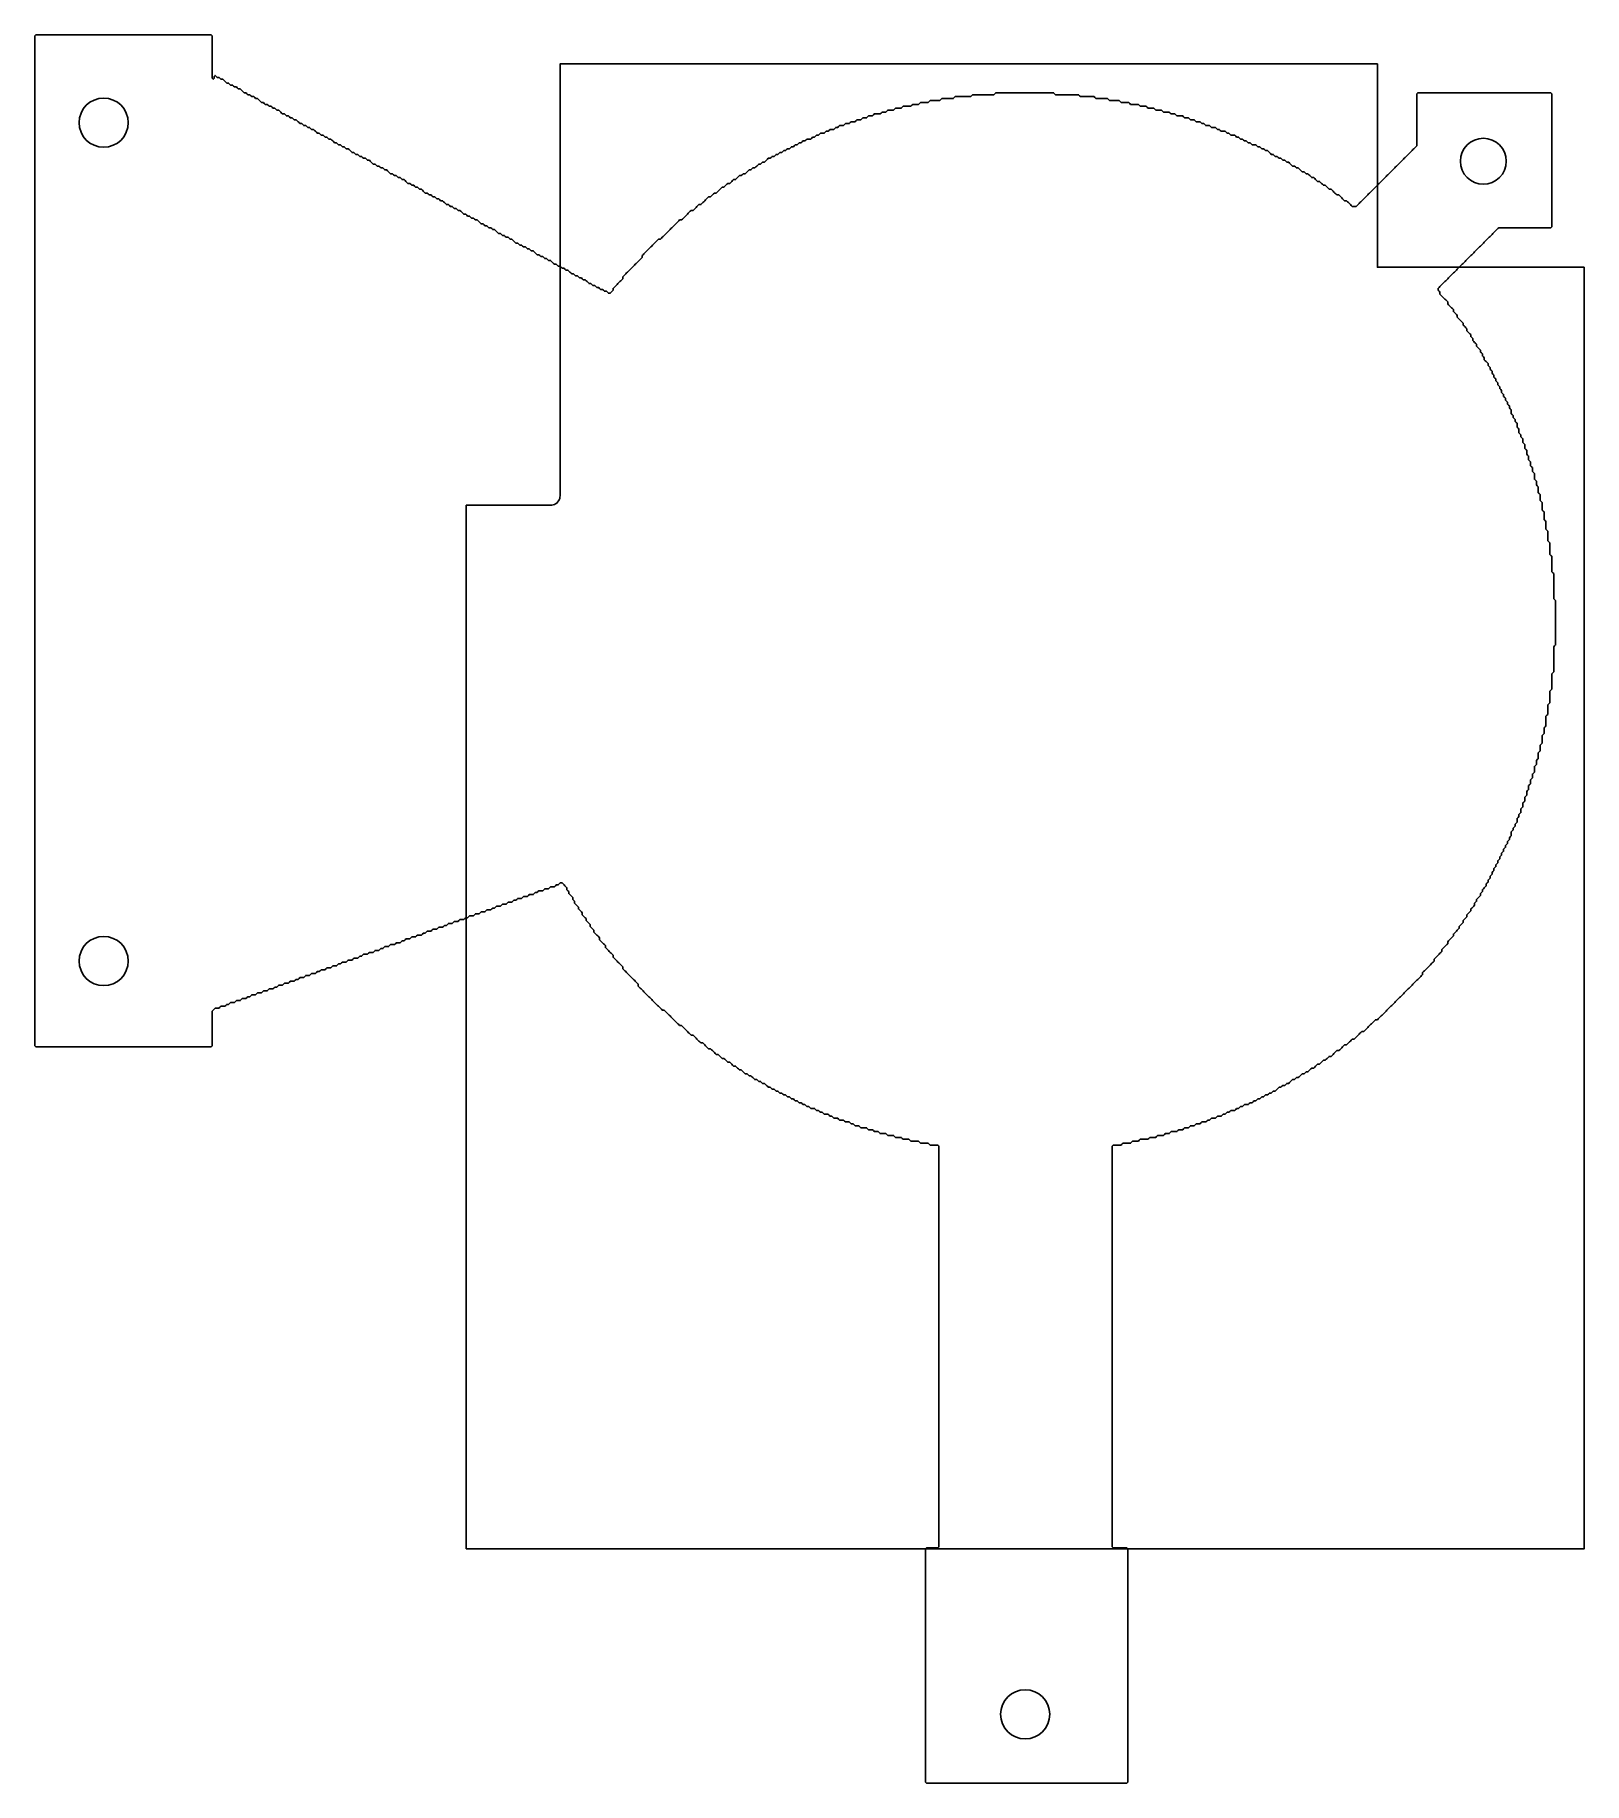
# Model space of a CAD drawing. Header units: millimetres. Extents: x -10 to 150, y -10 to 171.
import ezdxf

# ---------------------------------------------------------------- set-up
doc = ezdxf.new("R2010")
doc.units = ezdxf.units.MM
for name, color, linetype in [('HOLES', 1, 'Continuous'), ('POCKET', 5, 'Continuous'), ('PROFILE', 7, 'Continuous')]:
    doc.layers.add(name, color=color, linetype=linetype)

msp = doc.modelspace()

# ---------------------------------------------------------------- linework, layer by layer
at = {"layer": 'HOLES'}
for centre, radius in [((-3.17, 162), 2.55), ((140, 158), 2.38), ((-3.17, 75), 2.55), ((92.45, -3.17), 2.55)]:
    msp.add_circle(centre, radius, dxfattribs=at)
at = {"layer": 'POCKET'}
msp.add_lwpolyline([(34.45, 14), (150.45, 14), (150.45, 147), (129, 147), (129, 168.09), (44.19, 168.09), (44.19, 123.29), (44.19, 123.29), (44.18, 123.15), (44.15, 123.01), (44.1, 122.87), (44.03, 122.75), (43.94, 122.63), (43.84, 122.53), (43.73, 122.45), (43.6, 122.38), (43.47, 122.33), (43.33, 122.3), (43.19, 122.29), (34.45, 122.29)], close=True, dxfattribs=at)
at = {"layer": 'PROFILE'}
msp.add_lwpolyline([(82.2, -10.3), (82.4, -10.3), (82.6, -10.3), (82.8, -10.3), (83, -10.3), (83.2, -10.3), (83.4, -10.3), (83.6, -10.3), (83.8, -10.3), (84, -10.3), (84.2, -10.3), (84.4, -10.3), (84.6, -10.3), (84.8, -10.3), (85, -10.3), (85.2, -10.3), (85.4, -10.3), (85.6, -10.3), (85.8, -10.3), (86, -10.3), (86.2, -10.3), (86.4, -10.3), (86.6, -10.3), (86.8, -10.3), (87, -10.3), (87.2, -10.3), (87.4, -10.3), (87.6, -10.3), (87.8, -10.3), (88, -10.3), (88.2, -10.3), (88.4, -10.3), (88.6, -10.3), (88.8, -10.3), (89, -10.3), (89.2, -10.3), (89.4, -10.3), (89.6, -10.3), (89.8, -10.3), (90, -10.3), (90.2, -10.3), (90.4, -10.3), (90.6, -10.3), (90.8, -10.3), (91, -10.3), (91.2, -10.3), (91.4, -10.3), (91.6, -10.3), (91.8, -10.3), (92, -10.3), (92.2, -10.3), (92.4, -10.3), (92.6, -10.3), (92.8, -10.3), (93, -10.3), (93.2, -10.3), (93.4, -10.3), (93.6, -10.3), (93.8, -10.3), (94, -10.3), (94.2, -10.3), (94.4, -10.3), (94.6, -10.3), (94.8, -10.3), (95, -10.3), (95.2, -10.3), (95.4, -10.3), (95.6, -10.3), (95.8, -10.3), (96, -10.3), (96.2, -10.3), (96.4, -10.3), (96.6, -10.3), (96.8, -10.3), (97, -10.3), (97.2, -10.3), (97.4, -10.3), (97.6, -10.3), (97.8, -10.3), (98, -10.3), (98.2, -10.3), (98.4, -10.3), (98.6, -10.3), (98.8, -10.3), (99, -10.3), (99.2, -10.3), (99.4, -10.3), (99.6, -10.3), (99.8, -10.3), (100, -10.3), (100.2, -10.3), (100.4, -10.3), (100.6, -10.3), (100.8, -10.3), (101, -10.3), (101.2, -10.3), (101.4, -10.3), (101.6, -10.3), (101.8, -10.3), (102, -10.3), (102.2, -10.3), (102.4, -10.3), (102.6, -10.3), (102.8, -10.3), (103, -10.3), (103.1, -10.2), (103.1, -10), (103.1, -9.8), (103.1, -9.6), (103.1, -9.4), (103.1, -9.2), (103.1, -9), (103.1, -8.8), (103.1, -8.6), (103.1, -8.4), (103.1, -8.2), (103.1, -8), (103.1, -7.8), (103.1, -7.6), (103.1, -7.4), (103.1, -7.2), (103.1, -7), (103.1, -6.8), (103.1, -6.6), (103.1, -6.4), (103.1, -6.2), (103.1, -6), (103.1, -5.8), (103.1, -5.6), (103.1, -5.4), (103.1, -5.2), (103.1, -5), (103.1, -4.8), (103.1, -4.6), (103.1, -4.4), (103.1, -4.2), (103.1, -4), (103.1, -3.8), (103.1, -3.6), (103.1, -3.4), (103.1, -3.2), (103.1, -3), (103.1, -2.8), (103.1, -2.6), (103.1, -2.4), (103.1, -2.2), (103.1, -2), (103.1, -1.8), (103.1, -1.6), (103.1, -1.4), (103.1, -1.2), (103.1, -1), (103.1, -0.8), (103.1, -0.6), (103.1, -0.4), (103.1, -0.2), (103.1, 0), (103.1, 0.2), (103.1, 0.4), (103.1, 0.6), (103.1, 0.8), (103.1, 1), (103.1, 1.2), (103.1, 1.4), (103.1, 1.6), (103.1, 1.8), (103.1, 2), (103.1, 2.2), (103.1, 2.4), (103.1, 2.6), (103.1, 2.8), (103.1, 3), (103.1, 3.2), (103.1, 3.4), (103.1, 3.6), (103.1, 3.8), (103.1, 4), (103.1, 4.2), (103.1, 4.4), (103.1, 4.6), (103.1, 4.8), (103.1, 5), (103.1, 5.2), (103.1, 5.4), (103.1, 5.6), (103.1, 5.8), (103.1, 6), (103.1, 6.2), (103.1, 6.4), (103.1, 6.6), (103.1, 6.8), (103.1, 7), (103.1, 7.2), (103.1, 7.4), (103.1, 7.6), (103.1, 7.8), (103.1, 8), (103.1, 8.2), (103.1, 8.4), (103.1, 8.6), (103.1, 8.8), (103.1, 9), (103.1, 9.2), (103.1, 9.4), (103.1, 9.6), (103.1, 9.8), (103.1, 10), (103.1, 10.2), (103.1, 10.4), (103.1, 10.6), (103.1, 10.8), (103.1, 11), (103.1, 11.2), (103.1, 11.4), (103.1, 11.6), (103.1, 11.8), (103.1, 12), (103.1, 12.2), (103.1, 12.4), (103.1, 12.6), (103.1, 12.8), (103.1, 13), (103.1, 13.2), (103.1, 13.4), (103.1, 13.6), (103.1, 13.8), (103.1, 14), (103, 14.1), (102.8, 14.1), (102.6, 14.1), (102.4, 14.1), (102.2, 14.1), (102, 14.1), (101.8, 14.1), (101.6, 14.1), (101.5, 14.2), (101.5, 14.4), (101.5, 14.6), (101.5, 14.8), (101.5, 15), (101.5, 15.2), (101.5, 15.4), (101.5, 15.6), (101.5, 15.8), (101.5, 16), (101.5, 16.2), (101.5, 16.4), (101.5, 16.6), (101.5, 16.8), (101.5, 17), (101.5, 17.2), (101.5, 17.4), (101.5, 17.6), (101.5, 17.8), (101.5, 18), (101.5, 18.2), (101.5, 18.4), (101.5, 18.6), (101.5, 18.8), (101.5, 19), (101.5, 19.2), (101.5, 19.4), (101.5, 19.6), (101.5, 19.8), (101.5, 20), (101.5, 20.2), (101.5, 20.4), (101.5, 20.6), (101.5, 20.8), (101.5, 21), (101.5, 21.2), (101.5, 21.4), (101.5, 21.6), (101.5, 21.8), (101.5, 22), (101.5, 22.2), (101.5, 22.4), (101.5, 22.6), (101.5, 22.8), (101.5, 23), (101.5, 23.2), (101.5, 23.4), (101.5, 23.6), (101.5, 23.8), (101.5, 24), (101.5, 24.2), (101.5, 24.4), (101.5, 24.6), (101.5, 24.8), (101.5, 25), (101.5, 25.2), (101.5, 25.4), (101.5, 25.6), (101.5, 25.8), (101.5, 26), (101.5, 26.2), (101.5, 26.4), (101.5, 26.6), (101.5, 26.8), (101.5, 27), (101.5, 27.2), (101.5, 27.4), (101.5, 27.6), (101.5, 27.8), (101.5, 28), (101.5, 28.2), (101.5, 28.4), (101.5, 28.6), (101.5, 28.8), (101.5, 29), (101.5, 29.2), (101.5, 29.4), (101.5, 29.6), (101.5, 29.8), (101.5, 30), (101.5, 30.2), (101.5, 30.4), (101.5, 30.6), (101.5, 30.8), (101.5, 31), (101.5, 31.2), (101.5, 31.4), (101.5, 31.6), (101.5, 31.8), (101.5, 32), (101.5, 32.2), (101.5, 32.4), (101.5, 32.6), (101.5, 32.8), (101.5, 33), (101.5, 33.2), (101.5, 33.4), (101.5, 33.6), (101.5, 33.8), (101.5, 34), (101.5, 34.2), (101.5, 34.4), (101.5, 34.6), (101.5, 34.8), (101.5, 35), (101.5, 35.2), (101.5, 35.4), (101.5, 35.6), (101.5, 35.8), (101.5, 36), (101.5, 36.2), (101.5, 36.4), (101.5, 36.6), (101.5, 36.8), (101.5, 37), (101.5, 37.2), (101.5, 37.4), (101.5, 37.6), (101.5, 37.8), (101.5, 38), (101.5, 38.2), (101.5, 38.4), (101.5, 38.6), (101.5, 38.8), (101.5, 39), (101.5, 39.2), (101.5, 39.4), (101.5, 39.6), (101.5, 39.8), (101.5, 40), (101.5, 40.2), (101.5, 40.4), (101.5, 40.6), (101.5, 40.8), (101.5, 41), (101.5, 41.2), (101.5, 41.4), (101.5, 41.6), (101.5, 41.8), (101.5, 42), (101.5, 42.2), (101.5, 42.4), (101.5, 42.6), (101.5, 42.8), (101.5, 43), (101.5, 43.2), (101.5, 43.4), (101.5, 43.6), (101.5, 43.8), (101.5, 44), (101.5, 44.2), (101.5, 44.4), (101.5, 44.6), (101.5, 44.8), (101.5, 45), (101.5, 45.2), (101.5, 45.4), (101.5, 45.6), (101.5, 45.8), (101.5, 46), (101.5, 46.2), (101.5, 46.4), (101.5, 46.6), (101.5, 46.8), (101.5, 47), (101.5, 47.2), (101.5, 47.4), (101.5, 47.6), (101.5, 47.8), (101.5, 48), (101.5, 48.2), (101.5, 48.4), (101.5, 48.6), (101.5, 48.8), (101.5, 49), (101.5, 49.2), (101.5, 49.4), (101.5, 49.6), (101.5, 49.8), (101.5, 50), (101.5, 50.2), (101.5, 50.4), (101.5, 50.6), (101.5, 50.8), (101.5, 51), (101.5, 51.2), (101.5, 51.4), (101.5, 51.6), (101.5, 51.8), (101.5, 52), (101.5, 52.2), (101.5, 52.4), (101.5, 52.6), (101.5, 52.8), (101.5, 53), (101.5, 53.2), (101.5, 53.4), (101.5, 53.6), (101.5, 53.8), (101.5, 54), (101.5, 54.2), (101.5, 54.4), (101.5, 54.6), (101.5, 54.8), (101.5, 55), (101.5, 55.2), (101.5, 55.4), (101.5, 55.6), (101.5, 55.8), (101.6, 55.9), (101.8, 55.9), (102, 55.9), (102.2, 55.9), (102.4, 55.9), (102.5, 56), (102.6, 56.1), (102.8, 56.1), (103, 56.1), (103.2, 56.1), (103.4, 56.1), (103.5, 56.2), (103.6, 56.3), (103.8, 56.3), (104, 56.3), (104.2, 56.3), (104.3, 56.4), (104.4, 56.5), (104.6, 56.5), (104.8, 56.5), (105, 56.5), (105.2, 56.5), (105.3, 56.6), (105.4, 56.7), (105.6, 56.7), (105.8, 56.7), (106, 56.7), (106.1, 56.8), (106.2, 56.9), (106.4, 56.9), (106.6, 56.9), (106.8, 56.9), (106.9, 57), (107, 57.1), (107.2, 57.1), (107.4, 57.1), (107.5, 57.2), (107.6, 57.3), (107.8, 57.3), (108, 57.3), (108.2, 57.3), (108.3, 57.4), (108.4, 57.5), (108.6, 57.5), (108.8, 57.5), (108.9, 57.6), (109, 57.7), (109.2, 57.7), (109.4, 57.7), (109.5, 57.8), (109.6, 57.9), (109.8, 57.9), (110, 57.9), (110.1, 58), (110.2, 58.1), (110.4, 58.1), (110.6, 58.1), (110.7, 58.2), (110.8, 58.3), (111, 58.3), (111.2, 58.3), (111.3, 58.4), (111.4, 58.5), (111.6, 58.5), (111.7, 58.6), (111.8, 58.7), (112, 58.7), (112.2, 58.7), (112.3, 58.8), (112.4, 58.9), (112.6, 58.9), (112.8, 58.9), (112.9, 59), (113, 59.1), (113.2, 59.1), (113.3, 59.2), (113.4, 59.3), (113.6, 59.3), (113.7, 59.4), (113.8, 59.5), (114, 59.5), (114.2, 59.5), (114.3, 59.6), (114.4, 59.7), (114.6, 59.7), (114.7, 59.8), (114.8, 59.9), (115, 59.9), (115.1, 60), (115.2, 60.1), (115.4, 60.1), (115.6, 60.1), (115.7, 60.2), (115.8, 60.3), (116, 60.3), (116.1, 60.4), (116.2, 60.5), (116.4, 60.5), (116.5, 60.6), (116.6, 60.7), (116.8, 60.7), (116.9, 60.8), (117, 60.9), (117.2, 60.9), (117.3, 61), (117.4, 61.1), (117.6, 61.1), (117.7, 61.2), (117.8, 61.3), (118, 61.3), (118.1, 61.4), (118.2, 61.5), (118.4, 61.5), (118.5, 61.6), (118.6, 61.7), (118.7, 61.8), (118.8, 61.9), (119, 61.9), (119.1, 62), (119.2, 62.1), (119.4, 62.1), (119.5, 62.2), (119.6, 62.3), (119.8, 62.3), (119.9, 62.4), (120, 62.5), (120.1, 62.6), (120.2, 62.7), (120.4, 62.7), (120.5, 62.8), (120.6, 62.9), (120.8, 62.9), (120.9, 63), (121, 63.1), (121.1, 63.2), (121.2, 63.3), (121.4, 63.3), (121.5, 63.4), (121.6, 63.5), (121.8, 63.5), (121.9, 63.6), (122, 63.7), (122.1, 63.8), (122.2, 63.9), (122.4, 63.9), (122.5, 64), (122.6, 64.1), (122.7, 64.2), (122.8, 64.3), (123, 64.3), (123.1, 64.4), (123.2, 64.5), (123.3, 64.6), (123.4, 64.7), (123.6, 64.7), (123.7, 64.8), (123.8, 64.9), (123.9, 65), (124, 65.1), (124.2, 65.1), (124.3, 65.2), (124.4, 65.3), (124.5, 65.4), (124.6, 65.5), (124.7, 65.6), (124.8, 65.7), (125, 65.7), (125.1, 65.8), (125.2, 65.9), (125.3, 66), (125.4, 66.1), (125.5, 66.2), (125.6, 66.3), (125.8, 66.3), (125.9, 66.4), (126, 66.5), (126.1, 66.6), (126.2, 66.7), (126.3, 66.8), (126.4, 66.9), (126.6, 66.9), (126.7, 67), (126.8, 67.1), (126.9, 67.2), (127, 67.3), (127.1, 67.4), (127.2, 67.5), (127.3, 67.6), (127.4, 67.7), (127.6, 67.7), (127.7, 67.8), (127.8, 67.9), (127.9, 68), (128, 68.1), (128.1, 68.2), (128.2, 68.3), (128.3, 68.4), (128.4, 68.5), (128.5, 68.6), (128.6, 68.7), (128.7, 68.8), (128.8, 68.9), (129, 68.9), (129.1, 69), (129.2, 69.1), (129.3, 69.2), (129.4, 69.3), (129.5, 69.4), (129.6, 69.5), (129.7, 69.6), (129.8, 69.7), (129.9, 69.8), (130, 69.9), (130.1, 70), (130.2, 70.1), (130.3, 70.2), (130.4, 70.3), (130.5, 70.4), (130.6, 70.5), (130.7, 70.6), (130.8, 70.7), (130.9, 70.8), (131, 70.9), (131.1, 71), (131.2, 71.1), (131.3, 71.2), (131.4, 71.3), (131.5, 71.4), (131.6, 71.5), (131.7, 71.6), (131.8, 71.7), (131.9, 71.8), (132, 71.9), (132.1, 72), (132.2, 72.1), (132.3, 72.2), (132.4, 72.3), (132.5, 72.4), (132.6, 72.5), (132.7, 72.6), (132.8, 72.7), (132.9, 72.8), (133, 72.9), (133.1, 73), (133.2, 73.1), (133.3, 73.2), (133.4, 73.3), (133.5, 73.4), (133.6, 73.5), (133.7, 73.6), (133.7, 73.8), (133.8, 73.9), (133.9, 74), (134, 74.1), (134.1, 74.2), (134.2, 74.3), (134.3, 74.4), (134.4, 74.5), (134.5, 74.6), (134.6, 74.7), (134.7, 74.8), (134.8, 74.9), (134.9, 75), (134.9, 75.2), (135, 75.3), (135.1, 75.4), (135.2, 75.5), (135.3, 75.6), (135.4, 75.7), (135.5, 75.8), (135.6, 75.9), (135.7, 76), (135.7, 76.2), (135.8, 76.3), (135.9, 76.4), (136, 76.5), (136.1, 76.6), (136.2, 76.7), (136.3, 76.8), (136.3, 77), (136.4, 77.1), (136.5, 77.2), (136.6, 77.3), (136.7, 77.4), (136.8, 77.5), (136.9, 77.6), (136.9, 77.8), (137, 77.9), (137.1, 78), (137.2, 78.1), (137.3, 78.2), (137.4, 78.3), (137.5, 78.4), (137.5, 78.6), (137.6, 78.7), (137.7, 78.8), (137.8, 78.9), (137.9, 79), (137.9, 79.2), (138, 79.3), (138.1, 79.4), (138.2, 79.5), (138.3, 79.6), (138.3, 79.8), (138.4, 79.9), (138.5, 80), (138.6, 80.1), (138.7, 80.2), (138.7, 80.4), (138.8, 80.5), (138.9, 80.6), (139, 80.7), (139.1, 80.8), (139.1, 81), (139.2, 81.1), (139.3, 81.2), (139.3, 81.4), (139.4, 81.5), (139.5, 81.6), (139.6, 81.7), (139.7, 81.8), (139.7, 82), (139.8, 82.1), (139.9, 82.2), (139.9, 82.4), (140, 82.5), (140.1, 82.6), (140.2, 82.7), (140.3, 82.8), (140.3, 83), (140.4, 83.1), (140.5, 83.2), (140.5, 83.4), (140.6, 83.5), (140.7, 83.6), (140.7, 83.8), (140.8, 83.9), (140.9, 84), (140.9, 84.2), (141, 84.3), (141.1, 84.4), (141.1, 84.6), (141.2, 84.7), (141.3, 84.8), (141.3, 85), (141.4, 85.1), (141.5, 85.2), (141.5, 85.4), (141.6, 85.5), (141.7, 85.6), (141.7, 85.8), (141.8, 85.9), (141.9, 86), (141.9, 86.2), (142, 86.3), (142.1, 86.4), (142.1, 86.6), (142.2, 86.7), (142.3, 86.8), (142.3, 87), (142.4, 87.1), (142.5, 87.2), (142.5, 87.4), (142.6, 87.5), (142.7, 87.6), (142.7, 87.8), (142.8, 87.9), (142.9, 88), (142.9, 88.2), (142.9, 88.4), (143, 88.5), (143.1, 88.6), (143.1, 88.8), (143.2, 88.9), (143.3, 89), (143.3, 89.2), (143.4, 89.3), (143.5, 89.4), (143.5, 89.6), (143.5, 89.8), (143.6, 89.9), (143.7, 90), (143.7, 90.2), (143.8, 90.3), (143.9, 90.4), (143.9, 90.6), (143.9, 90.8), (144, 90.9), (144.1, 91), (144.1, 91.2), (144.1, 91.4), (144.2, 91.5), (144.3, 91.6), (144.3, 91.8), (144.3, 92), (144.4, 92.1), (144.5, 92.2), (144.5, 92.4), (144.5, 92.6), (144.6, 92.7), (144.7, 92.8), (144.7, 93), (144.7, 93.2), (144.8, 93.3), (144.9, 93.4), (144.9, 93.6), (144.9, 93.8), (145, 93.9), (145.1, 94), (145.1, 94.2), (145.1, 94.4), (145.2, 94.5), (145.3, 94.6), (145.3, 94.8), (145.3, 95), (145.3, 95.2), (145.4, 95.3), (145.5, 95.4), (145.5, 95.6), (145.5, 95.8), (145.6, 95.9), (145.7, 96), (145.7, 96.2), (145.7, 96.4), (145.7, 96.6), (145.8, 96.7), (145.9, 96.8), (145.9, 97), (145.9, 97.2), (145.9, 97.4), (146, 97.5), (146.1, 97.6), (146.1, 97.8), (146.1, 98), (146.1, 98.2), (146.1, 98.4), (146.2, 98.5), (146.3, 98.6), (146.3, 98.8), (146.3, 99), (146.3, 99.2), (146.4, 99.3), (146.5, 99.4), (146.5, 99.6), (146.5, 99.8), (146.5, 100), (146.5, 100.2), (146.5, 100.4), (146.6, 100.5), (146.7, 100.6), (146.7, 100.8), (146.7, 101), (146.7, 101.2), (146.7, 101.4), (146.7, 101.6), (146.8, 101.7), (146.9, 101.8), (146.9, 102), (146.9, 102.2), (146.9, 102.4), (146.9, 102.6), (146.9, 102.8), (146.9, 103), (147, 103.1), (147.1, 103.2), (147.1, 103.4), (147.1, 103.6), (147.1, 103.8), (147.1, 104), (147.1, 104.2), (147.1, 104.4), (147.1, 104.6), (147.1, 104.8), (147.2, 104.9), (147.3, 105), (147.3, 105.2), (147.3, 105.4), (147.3, 105.6), (147.3, 105.8), (147.3, 106), (147.3, 106.2), (147.3, 106.4), (147.3, 106.6), (147.3, 106.8), (147.3, 107), (147.3, 107.2), (147.3, 107.4), (147.3, 107.6), (147.4, 107.7), (147.5, 107.8), (147.5, 108), (147.5, 108.2), (147.5, 108.4), (147.5, 108.6), (147.5, 108.8), (147.5, 109), (147.5, 109.2), (147.5, 109.4), (147.5, 109.6), (147.5, 109.8), (147.5, 110), (147.5, 110.2), (147.5, 110.4), (147.5, 110.6), (147.5, 110.8), (147.5, 111), (147.5, 111.2), (147.5, 111.4), (147.5, 111.6), (147.5, 111.8), (147.5, 112), (147.5, 112.2), (147.5, 112.4), (147.4, 112.5), (147.3, 112.6), (147.3, 112.8), (147.3, 113), (147.3, 113.2), (147.3, 113.4), (147.3, 113.6), (147.3, 113.8), (147.3, 114), (147.3, 114.2), (147.3, 114.4), (147.3, 114.6), (147.3, 114.8), (147.3, 115), (147.3, 115.2), (147.2, 115.3), (147.1, 115.4), (147.1, 115.6), (147.1, 115.8), (147.1, 116), (147.1, 116.2), (147.1, 116.4), (147.1, 116.6), (147.1, 116.8), (147.1, 117), (147, 117.1), (146.9, 117.2), (146.9, 117.4), (146.9, 117.6), (146.9, 117.8), (146.9, 118), (146.9, 118.2), (146.9, 118.4), (146.8, 118.5), (146.7, 118.6), (146.7, 118.8), (146.7, 119), (146.7, 119.2), (146.7, 119.4), (146.7, 119.6), (146.6, 119.7), (146.5, 119.8), (146.5, 120), (146.5, 120.2), (146.5, 120.4), (146.5, 120.6), (146.4, 120.7), (146.3, 120.8), (146.3, 121), (146.3, 121.2), (146.3, 121.4), (146.3, 121.6), (146.2, 121.7), (146.1, 121.8), (146.1, 122), (146.1, 122.2), (146.1, 122.4), (146.1, 122.6), (146, 122.7), (145.9, 122.8), (145.9, 123), (145.9, 123.2), (145.9, 123.4), (145.8, 123.5), (145.7, 123.6), (145.7, 123.8), (145.7, 124), (145.7, 124.2), (145.6, 124.3), (145.5, 124.4), (145.5, 124.6), (145.5, 124.8), (145.4, 124.9), (145.3, 125), (145.3, 125.2), (145.3, 125.4), (145.3, 125.6), (145.2, 125.7), (145.1, 125.8), (145.1, 126), (145.1, 126.2), (145, 126.3), (144.9, 126.4), (144.9, 126.6), (144.9, 126.8), (144.8, 126.9), (144.7, 127), (144.7, 127.2), (144.7, 127.4), (144.6, 127.5), (144.5, 127.6), (144.5, 127.8), (144.5, 128), (144.4, 128.1), (144.3, 128.2), (144.3, 128.4), (144.3, 128.6), (144.2, 128.7), (144.1, 128.8), (144.1, 129), (144.1, 129.2), (144, 129.3), (143.9, 129.4), (143.9, 129.6), (143.8, 129.7), (143.7, 129.8), (143.7, 130), (143.7, 130.2), (143.6, 130.3), (143.5, 130.4), (143.5, 130.6), (143.5, 130.8), (143.4, 130.9), (143.3, 131), (143.3, 131.2), (143.2, 131.3), (143.1, 131.4), (143.1, 131.6), (143, 131.7), (142.9, 131.8), (142.9, 132), (142.9, 132.2), (142.8, 132.3), (142.7, 132.4), (142.7, 132.6), (142.6, 132.7), (142.5, 132.8), (142.5, 133), (142.4, 133.1), (142.3, 133.2), (142.3, 133.4), (142.2, 133.5), (142.1, 133.6), (142.1, 133.8), (142, 133.9), (141.9, 134), (141.9, 134.2), (141.8, 134.3), (141.7, 134.4), (141.7, 134.6), (141.6, 134.7), (141.5, 134.8), (141.5, 135), (141.4, 135.1), (141.3, 135.2), (141.3, 135.4), (141.2, 135.5), (141.1, 135.6), (141.1, 135.8), (141, 135.9), (140.9, 136), (140.9, 136.2), (140.8, 136.3), (140.7, 136.4), (140.7, 136.6), (140.6, 136.7), (140.5, 136.8), (140.5, 137), (140.4, 137.1), (140.3, 137.2), (140.2, 137.3), (140.1, 137.4), (140.1, 137.6), (140, 137.7), (139.9, 137.8), (139.9, 138), (139.8, 138.1), (139.7, 138.2), (139.7, 138.4), (139.6, 138.5), (139.5, 138.6), (139.4, 138.7), (139.3, 138.8), (139.3, 139), (139.2, 139.1), (139.1, 139.2), (139, 139.3), (138.9, 139.4), (138.9, 139.6), (138.8, 139.7), (138.7, 139.8), (138.7, 140), (138.6, 140.1), (138.5, 140.2), (138.4, 140.3), (138.3, 140.4), (138.3, 140.6), (138.2, 140.7), (138.1, 140.8), (138, 140.9), (137.9, 141), (137.9, 141.2), (137.8, 141.3), (137.7, 141.4), (137.6, 141.5), (137.5, 141.6), (137.4, 141.7), (137.3, 141.8), (137.3, 142), (137.2, 142.1), (137.1, 142.2), (137, 142.3), (136.9, 142.4), (136.9, 142.6), (136.8, 142.7), (136.7, 142.8), (136.6, 142.9), (136.5, 143), (136.4, 143.1), (136.3, 143.2), (136.3, 143.4), (136.2, 143.5), (136.1, 143.6), (136, 143.7), (135.9, 143.8), (135.8, 143.9), (135.7, 144), (135.6, 144.1), (135.5, 144.2), (135.5, 144.4), (135.4, 144.5), (135.3, 144.6), (135.3, 144.8), (135.4, 144.9), (135.5, 145), (135.6, 145.1), (135.7, 145.2), (135.8, 145.3), (135.9, 145.4), (136, 145.5), (136.1, 145.6), (136.2, 145.7), (136.3, 145.8), (136.4, 145.9), (136.5, 146), (136.6, 146.1), (136.7, 146.2), (136.8, 146.3), (136.9, 146.4), (137, 146.5), (137.1, 146.6), (137.2, 146.7), (137.3, 146.8), (137.4, 146.9), (137.5, 147), (137.6, 147.1), (137.7, 147.2), (137.8, 147.3), (137.9, 147.4), (138, 147.5), (138.1, 147.6), (138.2, 147.7), (138.3, 147.8), (138.4, 147.9), (138.5, 148), (138.6, 148.1), (138.7, 148.2), (138.8, 148.3), (138.9, 148.4), (139, 148.5), (139.1, 148.6), (139.2, 148.7), (139.3, 148.8), (139.4, 148.9), (139.5, 149), (139.6, 149.1), (139.7, 149.2), (139.8, 149.3), (139.9, 149.4), (140, 149.5), (140.1, 149.6), (140.2, 149.7), (140.3, 149.8), (140.4, 149.9), (140.5, 150), (140.6, 150.1), (140.7, 150.2), (140.8, 150.3), (140.9, 150.4), (141, 150.5), (141.1, 150.6), (141.2, 150.7), (141.3, 150.8), (141.4, 150.9), (141.5, 151), (141.6, 151.1), (141.8, 151.1), (142, 151.1), (142.2, 151.1), (142.4, 151.1), (142.6, 151.1), (142.8, 151.1), (143, 151.1), (143.2, 151.1), (143.4, 151.1), (143.6, 151.1), (143.8, 151.1), (144, 151.1), (144.2, 151.1), (144.4, 151.1), (144.6, 151.1), (144.8, 151.1), (145, 151.1), (145.2, 151.1), (145.4, 151.1), (145.6, 151.1), (145.8, 151.1), (146, 151.1), (146.2, 151.1), (146.4, 151.1), (146.6, 151.1), (146.8, 151.1), (147, 151.1), (147.1, 151.2), (147.1, 151.4), (147.1, 151.6), (147.1, 151.8), (147.1, 152), (147.1, 152.2), (147.1, 152.4), (147.1, 152.6), (147.1, 152.8), (147.1, 153), (147.1, 153.2), (147.1, 153.4), (147.1, 153.6), (147.1, 153.8), (147.1, 154), (147.1, 154.2), (147.1, 154.4), (147.1, 154.6), (147.1, 154.8), (147.1, 155), (147.1, 155.2), (147.1, 155.4), (147.1, 155.6), (147.1, 155.8), (147.1, 156), (147.1, 156.2), (147.1, 156.4), (147.1, 156.6), (147.1, 156.8), (147.1, 157), (147.1, 157.2), (147.1, 157.4), (147.1, 157.6), (147.1, 157.8), (147.1, 158), (147.1, 158.2), (147.1, 158.4), (147.1, 158.6), (147.1, 158.8), (147.1, 159), (147.1, 159.2), (147.1, 159.4), (147.1, 159.6), (147.1, 159.8), (147.1, 160), (147.1, 160.2), (147.1, 160.4), (147.1, 160.6), (147.1, 160.8), (147.1, 161), (147.1, 161.2), (147.1, 161.4), (147.1, 161.6), (147.1, 161.8), (147.1, 162), (147.1, 162.2), (147.1, 162.4), (147.1, 162.6), (147.1, 162.8), (147.1, 163), (147.1, 163.2), (147.1, 163.4), (147.1, 163.6), (147.1, 163.8), (147.1, 164), (147.1, 164.2), (147.1, 164.4), (147.1, 164.6), (147.1, 164.8), (147.1, 165), (147, 165.1), (146.8, 165.1), (146.6, 165.1), (146.4, 165.1), (146.2, 165.1), (146, 165.1), (145.8, 165.1), (145.6, 165.1), (145.4, 165.1), (145.2, 165.1), (145, 165.1), (144.8, 165.1), (144.6, 165.1), (144.4, 165.1), (144.2, 165.1), (144, 165.1), (143.8, 165.1), (143.6, 165.1), (143.4, 165.1), (143.2, 165.1), (143, 165.1), (142.8, 165.1), (142.6, 165.1), (142.4, 165.1), (142.2, 165.1), (142, 165.1), (141.8, 165.1), (141.6, 165.1), (141.4, 165.1), (141.2, 165.1), (141, 165.1), (140.8, 165.1), (140.6, 165.1), (140.4, 165.1), (140.2, 165.1), (140, 165.1), (139.8, 165.1), (139.6, 165.1), (139.4, 165.1), (139.2, 165.1), (139, 165.1), (138.8, 165.1), (138.6, 165.1), (138.4, 165.1), (138.2, 165.1), (138, 165.1), (137.8, 165.1), (137.6, 165.1), (137.4, 165.1), (137.2, 165.1), (137, 165.1), (136.8, 165.1), (136.6, 165.1), (136.4, 165.1), (136.2, 165.1), (136, 165.1), (135.8, 165.1), (135.6, 165.1), (135.4, 165.1), (135.2, 165.1), (135, 165.1), (134.8, 165.1), (134.6, 165.1), (134.4, 165.1), (134.2, 165.1), (134, 165.1), (133.8, 165.1), (133.6, 165.1), (133.4, 165.1), (133.2, 165.1), (133.1, 165), (133.1, 164.8), (133.1, 164.6), (133.1, 164.4), (133.1, 164.2), (133.1, 164), (133.1, 163.8), (133.1, 163.6), (133.1, 163.4), (133.1, 163.2), (133.1, 163), (133.1, 162.8), (133.1, 162.6), (133.1, 162.4), (133.1, 162.2), (133.1, 162), (133.1, 161.8), (133.1, 161.6), (133.1, 161.4), (133.1, 161.2), (133.1, 161), (133.1, 160.8), (133.1, 160.6), (133.1, 160.4), (133.1, 160.2), (133.1, 160), (133.1, 159.8), (133.1, 159.6), (133, 159.5), (132.9, 159.4), (132.8, 159.3), (132.7, 159.2), (132.6, 159.1), (132.5, 159), (132.4, 158.9), (132.3, 158.8), (132.2, 158.7), (132.1, 158.6), (132, 158.5), (131.9, 158.4), (131.8, 158.3), (131.7, 158.2), (131.6, 158.1), (131.5, 158), (131.4, 157.9), (131.3, 157.8), (131.2, 157.7), (131.1, 157.6), (131, 157.5), (130.9, 157.4), (130.8, 157.3), (130.7, 157.2), (130.6, 157.1), (130.5, 157), (130.4, 156.9), (130.3, 156.8), (130.2, 156.7), (130.1, 156.6), (130, 156.5), (129.9, 156.4), (129.8, 156.3), (129.7, 156.2), (129.6, 156.1), (129.5, 156), (129.4, 155.9), (129.3, 155.8), (129.2, 155.7), (129.1, 155.6), (129, 155.5), (128.9, 155.4), (128.8, 155.3), (128.7, 155.2), (128.6, 155.1), (128.5, 155), (128.4, 154.9), (128.3, 154.8), (128.2, 154.7), (128.1, 154.6), (128, 154.5), (127.9, 154.4), (127.8, 154.3), (127.7, 154.2), (127.6, 154.1), (127.5, 154), (127.4, 153.9), (127.3, 153.8), (127.2, 153.7), (127.1, 153.6), (127, 153.5), (126.9, 153.4), (126.8, 153.3), (126.6, 153.3), (126.4, 153.3), (126.3, 153.4), (126.2, 153.5), (126.1, 153.6), (126, 153.7), (125.9, 153.8), (125.8, 153.9), (125.6, 153.9), (125.5, 154), (125.4, 154.1), (125.3, 154.2), (125.2, 154.3), (125.1, 154.4), (125, 154.5), (124.8, 154.5), (124.7, 154.6), (124.6, 154.7), (124.5, 154.8), (124.4, 154.9), (124.3, 155), (124.2, 155.1), (124, 155.1), (123.9, 155.2), (123.8, 155.3), (123.7, 155.4), (123.6, 155.5), (123.4, 155.5), (123.3, 155.6), (123.2, 155.7), (123.1, 155.8), (123, 155.9), (122.8, 155.9), (122.7, 156), (122.6, 156.1), (122.5, 156.2), (122.4, 156.3), (122.2, 156.3), (122.1, 156.4), (122, 156.5), (121.9, 156.6), (121.8, 156.7), (121.6, 156.7), (121.5, 156.8), (121.4, 156.9), (121.2, 156.9), (121.1, 157), (121, 157.1), (120.9, 157.2), (120.8, 157.3), (120.6, 157.3), (120.5, 157.4), (120.4, 157.5), (120.2, 157.5), (120.1, 157.6), (120, 157.7), (119.9, 157.8), (119.8, 157.9), (119.6, 157.9), (119.5, 158), (119.4, 158.1), (119.2, 158.1), (119.1, 158.2), (119, 158.3), (118.8, 158.3), (118.7, 158.4), (118.6, 158.5), (118.4, 158.5), (118.3, 158.6), (118.2, 158.7), (118, 158.7), (117.9, 158.8), (117.8, 158.9), (117.7, 159), (117.6, 159.1), (117.4, 159.1), (117.3, 159.2), (117.2, 159.3), (117, 159.3), (116.9, 159.4), (116.8, 159.5), (116.6, 159.5), (116.5, 159.6), (116.4, 159.7), (116.2, 159.7), (116, 159.7), (115.9, 159.8), (115.8, 159.9), (115.6, 159.9), (115.5, 160), (115.4, 160.1), (115.2, 160.1), (115.1, 160.2), (115, 160.3), (114.8, 160.3), (114.7, 160.4), (114.6, 160.5), (114.4, 160.5), (114.3, 160.6), (114.2, 160.7), (114, 160.7), (113.8, 160.7), (113.7, 160.8), (113.6, 160.9), (113.4, 160.9), (113.3, 161), (113.2, 161.1), (113, 161.1), (112.8, 161.1), (112.7, 161.2), (112.6, 161.3), (112.4, 161.3), (112.3, 161.4), (112.2, 161.5), (112, 161.5), (111.8, 161.5), (111.7, 161.6), (111.6, 161.7), (111.4, 161.7), (111.2, 161.7), (111.1, 161.8), (111, 161.9), (110.8, 161.9), (110.7, 162), (110.6, 162.1), (110.4, 162.1), (110.2, 162.1), (110.1, 162.2), (110, 162.3), (109.8, 162.3), (109.6, 162.3), (109.5, 162.4), (109.4, 162.5), (109.2, 162.5), (109, 162.5), (108.9, 162.6), (108.8, 162.7), (108.6, 162.7), (108.4, 162.7), (108.2, 162.7), (108.1, 162.8), (108, 162.9), (107.8, 162.9), (107.6, 162.9), (107.5, 163), (107.4, 163.1), (107.2, 163.1), (107, 163.1), (106.8, 163.1), (106.7, 163.2), (106.6, 163.3), (106.4, 163.3), (106.2, 163.3), (106, 163.3), (105.9, 163.4), (105.8, 163.5), (105.6, 163.5), (105.4, 163.5), (105.2, 163.5), (105.1, 163.6), (105, 163.7), (104.8, 163.7), (104.6, 163.7), (104.4, 163.7), (104.3, 163.8), (104.2, 163.9), (104, 163.9), (103.8, 163.9), (103.6, 163.9), (103.4, 163.9), (103.3, 164), (103.2, 164.1), (103, 164.1), (102.8, 164.1), (102.6, 164.1), (102.4, 164.1), (102.3, 164.2), (102.2, 164.3), (102, 164.3), (101.8, 164.3), (101.6, 164.3), (101.4, 164.3), (101.2, 164.3), (101.1, 164.4), (101, 164.5), (100.8, 164.5), (100.6, 164.5), (100.4, 164.5), (100.2, 164.5), (100, 164.5), (99.8, 164.5), (99.7, 164.6), (99.6, 164.7), (99.4, 164.7), (99.2, 164.7), (99, 164.7), (98.8, 164.7), (98.6, 164.7), (98.4, 164.7), (98.2, 164.7), (98.1, 164.8), (98, 164.9), (97.8, 164.9), (97.6, 164.9), (97.4, 164.9), (97.2, 164.9), (97, 164.9), (96.8, 164.9), (96.6, 164.9), (96.4, 164.9), (96.2, 164.9), (96, 164.9), (95.8, 164.9), (95.6, 164.9), (95.5, 165), (95.4, 165.1), (95.2, 165.1), (95, 165.1), (94.8, 165.1), (94.6, 165.1), (94.4, 165.1), (94.2, 165.1), (94, 165.1), (93.8, 165.1), (93.6, 165.1), (93.4, 165.1), (93.2, 165.1), (93, 165.1), (92.8, 165.1), (92.6, 165.1), (92.4, 165.1), (92.2, 165.1), (92, 165.1), (91.8, 165.1), (91.6, 165.1), (91.4, 165.1), (91.2, 165.1), (91, 165.1), (90.8, 165.1), (90.6, 165.1), (90.4, 165.1), (90.2, 165.1), (90, 165.1), (89.8, 165.1), (89.6, 165.1), (89.4, 165.1), (89.3, 165), (89.2, 164.9), (89, 164.9), (88.8, 164.9), (88.6, 164.9), (88.4, 164.9), (88.2, 164.9), (88, 164.9), (87.8, 164.9), (87.6, 164.9), (87.4, 164.9), (87.2, 164.9), (87, 164.9), (86.9, 164.8), (86.8, 164.7), (86.6, 164.7), (86.4, 164.7), (86.2, 164.7), (86, 164.7), (85.8, 164.7), (85.6, 164.7), (85.4, 164.7), (85.2, 164.7), (85.1, 164.6), (85, 164.5), (84.8, 164.5), (84.6, 164.5), (84.4, 164.5), (84.2, 164.5), (84, 164.5), (83.8, 164.5), (83.7, 164.4), (83.6, 164.3), (83.4, 164.3), (83.2, 164.3), (83, 164.3), (82.8, 164.3), (82.6, 164.3), (82.5, 164.2), (82.4, 164.1), (82.2, 164.1), (82, 164.1), (81.8, 164.1), (81.6, 164.1), (81.5, 164), (81.4, 163.9), (81.2, 163.9), (81, 163.9), (80.8, 163.9), (80.7, 163.8), (80.6, 163.7), (80.4, 163.7), (80.2, 163.7), (80, 163.7), (79.8, 163.7), (79.7, 163.6), (79.6, 163.5), (79.4, 163.5), (79.2, 163.5), (79, 163.5), (78.9, 163.4), (78.8, 163.3), (78.6, 163.3), (78.4, 163.3), (78.2, 163.3), (78.1, 163.2), (78, 163.1), (77.8, 163.1), (77.6, 163.1), (77.5, 163), (77.4, 162.9), (77.2, 162.9), (77, 162.9), (76.8, 162.9), (76.7, 162.8), (76.6, 162.7), (76.4, 162.7), (76.2, 162.7), (76.1, 162.6), (76, 162.5), (75.8, 162.5), (75.6, 162.5), (75.5, 162.4), (75.4, 162.3), (75.2, 162.3), (75, 162.3), (74.9, 162.2), (74.8, 162.1), (74.6, 162.1), (74.4, 162.1), (74.3, 162), (74.2, 161.9), (74, 161.9), (73.8, 161.9), (73.7, 161.8), (73.6, 161.7), (73.4, 161.7), (73.2, 161.7), (73.1, 161.6), (73, 161.5), (72.8, 161.5), (72.7, 161.4), (72.6, 161.3), (72.4, 161.3), (72.2, 161.3), (72.1, 161.2), (72, 161.1), (71.8, 161.1), (71.7, 161), (71.6, 160.9), (71.4, 160.9), (71.2, 160.9), (71.1, 160.8), (71, 160.7), (70.8, 160.7), (70.7, 160.6), (70.6, 160.5), (70.4, 160.5), (70.3, 160.4), (70.2, 160.3), (70, 160.3), (69.8, 160.3), (69.7, 160.2), (69.6, 160.1), (69.4, 160.1), (69.3, 160), (69.2, 159.9), (69, 159.9), (68.9, 159.8), (68.8, 159.7), (68.6, 159.7), (68.5, 159.6), (68.4, 159.5), (68.2, 159.5), (68.1, 159.4), (68, 159.3), (67.8, 159.3), (67.7, 159.2), (67.6, 159.1), (67.4, 159.1), (67.3, 159), (67.2, 158.9), (67, 158.9), (66.9, 158.8), (66.8, 158.7), (66.6, 158.7), (66.5, 158.6), (66.4, 158.5), (66.2, 158.5), (66.1, 158.4), (66, 158.3), (65.8, 158.3), (65.7, 158.2), (65.6, 158.1), (65.5, 158), (65.4, 157.9), (65.2, 157.9), (65.1, 157.8), (65, 157.7), (64.8, 157.7), (64.7, 157.6), (64.6, 157.5), (64.5, 157.4), (64.4, 157.3), (64.2, 157.3), (64.1, 157.2), (64, 157.1), (63.8, 157.1), (63.7, 157), (63.6, 156.9), (63.5, 156.8), (63.4, 156.7), (63.2, 156.7), (63.1, 156.6), (63, 156.5), (62.8, 156.5), (62.7, 156.4), (62.6, 156.3), (62.5, 156.2), (62.4, 156.1), (62.2, 156.1), (62.1, 156), (62, 155.9), (61.9, 155.8), (61.8, 155.7), (61.6, 155.7), (61.5, 155.6), (61.4, 155.5), (61.3, 155.4), (61.2, 155.3), (61, 155.3), (60.9, 155.2), (60.8, 155.1), (60.7, 155), (60.6, 154.9), (60.5, 154.8), (60.4, 154.7), (60.2, 154.7), (60.1, 154.6), (60, 154.5), (59.9, 154.4), (59.8, 154.3), (59.6, 154.3), (59.5, 154.2), (59.4, 154.1), (59.3, 154), (59.2, 153.9), (59.1, 153.8), (59, 153.7), (58.9, 153.6), (58.8, 153.5), (58.6, 153.5), (58.5, 153.4), (58.4, 153.3), (58.3, 153.2), (58.2, 153.1), (58.1, 153), (58, 152.9), (57.8, 152.9), (57.7, 152.8), (57.6, 152.7), (57.5, 152.6), (57.4, 152.5), (57.3, 152.4), (57.2, 152.3), (57.1, 152.2), (57, 152.1), (56.9, 152), (56.8, 151.9), (56.6, 151.9), (56.5, 151.8), (56.4, 151.7), (56.3, 151.6), (56.2, 151.5), (56.1, 151.4), (56, 151.3), (55.9, 151.2), (55.8, 151.1), (55.7, 151), (55.6, 150.9), (55.5, 150.8), (55.4, 150.7), (55.3, 150.6), (55.2, 150.5), (55.1, 150.4), (55, 150.3), (54.9, 150.2), (54.8, 150.1), (54.7, 150), (54.6, 149.9), (54.4, 149.9), (54.3, 149.8), (54.2, 149.7), (54.1, 149.6), (54, 149.5), (53.9, 149.4), (53.8, 149.3), (53.7, 149.2), (53.6, 149.1), (53.5, 149), (53.4, 148.9), (53.3, 148.8), (53.2, 148.7), (53.1, 148.6), (53, 148.5), (52.9, 148.4), (52.8, 148.3), (52.7, 148.2), (52.7, 148), (52.6, 147.9), (52.5, 147.8), (52.4, 147.7), (52.3, 147.6), (52.2, 147.5), (52.1, 147.4), (52, 147.3), (51.9, 147.2), (51.8, 147.1), (51.7, 147), (51.6, 146.9), (51.5, 146.8), (51.4, 146.7), (51.3, 146.6), (51.2, 146.5), (51.1, 146.4), (51, 146.3), (50.9, 146.2), (50.8, 146.1), (50.7, 146), (50.7, 145.8), (50.6, 145.7), (50.5, 145.6), (50.4, 145.5), (50.3, 145.4), (50.2, 145.3), (50.1, 145.2), (50, 145.1), (49.9, 145), (49.8, 144.9), (49.7, 144.8), (49.7, 144.6), (49.6, 144.5), (49.5, 144.4), (49.4, 144.3), (49.2, 144.3), (49.1, 144.4), (49, 144.5), (48.8, 144.5), (48.7, 144.6), (48.6, 144.7), (48.4, 144.7), (48.3, 144.8), (48.2, 144.9), (48, 144.9), (47.9, 145), (47.8, 145.1), (47.6, 145.1), (47.5, 145.2), (47.4, 145.3), (47.2, 145.3), (47.1, 145.4), (47, 145.5), (46.9, 145.6), (46.8, 145.7), (46.6, 145.7), (46.5, 145.8), (46.4, 145.9), (46.2, 145.9), (46.1, 146), (46, 146.1), (45.8, 146.1), (45.7, 146.2), (45.6, 146.3), (45.4, 146.3), (45.3, 146.4), (45.2, 146.5), (45.1, 146.6), (45, 146.7), (44.8, 146.7), (44.7, 146.8), (44.6, 146.9), (44.4, 146.9), (44.3, 147), (44.2, 147.1), (44, 147.1), (43.9, 147.2), (43.8, 147.3), (43.6, 147.3), (43.5, 147.4), (43.4, 147.5), (43.3, 147.6), (43.2, 147.7), (43, 147.7), (42.9, 147.8), (42.8, 147.9), (42.6, 147.9), (42.5, 148), (42.4, 148.1), (42.2, 148.1), (42.1, 148.2), (42, 148.3), (41.8, 148.3), (41.7, 148.4), (41.6, 148.5), (41.5, 148.6), (41.4, 148.7), (41.2, 148.7), (41.1, 148.8), (41, 148.9), (40.8, 148.9), (40.7, 149), (40.6, 149.1), (40.4, 149.1), (40.3, 149.2), (40.2, 149.3), (40, 149.3), (39.9, 149.4), (39.8, 149.5), (39.6, 149.5), (39.5, 149.6), (39.4, 149.7), (39.3, 149.8), (39.2, 149.9), (39, 149.9), (38.9, 150), (38.8, 150.1), (38.6, 150.1), (38.5, 150.2), (38.4, 150.3), (38.2, 150.3), (38.1, 150.4), (38, 150.5), (37.8, 150.5), (37.7, 150.6), (37.6, 150.7), (37.5, 150.8), (37.4, 150.9), (37.2, 150.9), (37.1, 151), (37, 151.1), (36.8, 151.1), (36.7, 151.2), (36.6, 151.3), (36.4, 151.3), (36.3, 151.4), (36.2, 151.5), (36, 151.5), (35.9, 151.6), (35.8, 151.7), (35.7, 151.8), (35.6, 151.9), (35.4, 151.9), (35.3, 152), (35.2, 152.1), (35, 152.1), (34.9, 152.2), (34.8, 152.3), (34.6, 152.3), (34.5, 152.4), (34.4, 152.5), (34.2, 152.5), (34.1, 152.6), (34, 152.7), (33.9, 152.8), (33.8, 152.9), (33.6, 152.9), (33.5, 153), (33.4, 153.1), (33.2, 153.1), (33.1, 153.2), (33, 153.3), (32.8, 153.3), (32.7, 153.4), (32.6, 153.5), (32.4, 153.5), (32.3, 153.6), (32.2, 153.7), (32.1, 153.8), (32, 153.9), (31.8, 153.9), (31.7, 154), (31.6, 154.1), (31.4, 154.1), (31.3, 154.2), (31.2, 154.3), (31, 154.3), (30.9, 154.4), (30.8, 154.5), (30.6, 154.5), (30.5, 154.6), (30.4, 154.7), (30.2, 154.7), (30.1, 154.8), (30, 154.9), (29.9, 155), (29.8, 155.1), (29.6, 155.1), (29.5, 155.2), (29.4, 155.3), (29.2, 155.3), (29.1, 155.4), (29, 155.5), (28.8, 155.5), (28.7, 155.6), (28.6, 155.7), (28.4, 155.7), (28.3, 155.8), (28.2, 155.9), (28.1, 156), (28, 156.1), (27.8, 156.1), (27.7, 156.2), (27.6, 156.3), (27.4, 156.3), (27.3, 156.4), (27.2, 156.5), (27, 156.5), (26.9, 156.6), (26.8, 156.7), (26.6, 156.7), (26.5, 156.8), (26.4, 156.9), (26.3, 157), (26.2, 157.1), (26, 157.1), (25.9, 157.2), (25.8, 157.3), (25.6, 157.3), (25.5, 157.4), (25.4, 157.5), (25.2, 157.5), (25.1, 157.6), (25, 157.7), (24.8, 157.7), (24.7, 157.8), (24.6, 157.9), (24.5, 158), (24.4, 158.1), (24.2, 158.1), (24.1, 158.2), (24, 158.3), (23.8, 158.3), (23.7, 158.4), (23.6, 158.5), (23.4, 158.5), (23.3, 158.6), (23.2, 158.7), (23, 158.7), (22.9, 158.8), (22.8, 158.9), (22.6, 158.9), (22.5, 159), (22.4, 159.1), (22.3, 159.2), (22.2, 159.3), (22, 159.3), (21.9, 159.4), (21.8, 159.5), (21.6, 159.5), (21.5, 159.6), (21.4, 159.7), (21.2, 159.7), (21.1, 159.8), (21, 159.9), (20.8, 159.9), (20.7, 160), (20.6, 160.1), (20.5, 160.2), (20.4, 160.3), (20.2, 160.3), (20.1, 160.4), (20, 160.5), (19.8, 160.5), (19.7, 160.6), (19.6, 160.7), (19.4, 160.7), (19.3, 160.8), (19.2, 160.9), (19, 160.9), (18.9, 161), (18.8, 161.1), (18.7, 161.2), (18.6, 161.3), (18.4, 161.3), (18.3, 161.4), (18.2, 161.5), (18, 161.5), (17.9, 161.6), (17.8, 161.7), (17.6, 161.7), (17.5, 161.8), (17.4, 161.9), (17.2, 161.9), (17.1, 162), (17, 162.1), (16.9, 162.2), (16.8, 162.3), (16.6, 162.3), (16.5, 162.4), (16.4, 162.5), (16.2, 162.5), (16.1, 162.6), (16, 162.7), (15.8, 162.7), (15.7, 162.8), (15.6, 162.9), (15.4, 162.9), (15.3, 163), (15.2, 163.1), (15.1, 163.2), (15, 163.3), (14.8, 163.3), (14.7, 163.4), (14.6, 163.5), (14.4, 163.5), (14.3, 163.6), (14.2, 163.7), (14, 163.7), (13.9, 163.8), (13.8, 163.9), (13.6, 163.9), (13.5, 164), (13.4, 164.1), (13.2, 164.1), (13.1, 164.2), (13, 164.3), (12.9, 164.4), (12.8, 164.5), (12.6, 164.5), (12.5, 164.6), (12.4, 164.7), (12.2, 164.7), (12.1, 164.8), (12, 164.9), (11.8, 164.9), (11.7, 165), (11.6, 165.1), (11.4, 165.1), (11.3, 165.2), (11.2, 165.3), (11.1, 165.4), (11, 165.5), (10.8, 165.5), (10.7, 165.6), (10.6, 165.7), (10.4, 165.7), (10.3, 165.8), (10.2, 165.9), (10, 165.9), (9.9, 166), (9.8, 166.1), (9.6, 166.1), (9.5, 166.2), (9.4, 166.3), (9.3, 166.4), (9.2, 166.5), (9, 166.5), (8.9, 166.6), (8.8, 166.7), (8.6, 166.7), (8.5, 166.8), (8.4, 166.9), (8.3, 166.8), (8.3, 166.6), (8.2, 166.5), (8.1, 166.6), (8.1, 166.8), (8.1, 167), (8.1, 167.2), (8.1, 167.4), (8.1, 167.6), (8.1, 167.8), (8.1, 168), (8.1, 168.2), (8.1, 168.4), (8.1, 168.6), (8.1, 168.8), (8.1, 169), (8.1, 169.2), (8.1, 169.4), (8.1, 169.6), (8.1, 169.8), (8.1, 170), (8.1, 170.2), (8.1, 170.4), (8.1, 170.6), (8.1, 170.8), (8.1, 171), (8, 171.1), (7.8, 171.1), (7.6, 171.1), (7.4, 171.1), (7.2, 171.1), (7, 171.1), (6.8, 171.1), (6.6, 171.1), (6.4, 171.1), (6.2, 171.1), (6, 171.1), (5.8, 171.1), (5.6, 171.1), (5.4, 171.1), (5.2, 171.1), (5, 171.1), (4.8, 171.1), (4.6, 171.1), (4.4, 171.1), (4.2, 171.1), (4, 171.1), (3.8, 171.1), (3.6, 171.1), (3.4, 171.1), (3.2, 171.1), (3, 171.1), (2.8, 171.1), (2.6, 171.1), (2.4, 171.1), (2.2, 171.1), (2, 171.1), (1.8, 171.1), (1.6, 171.1), (1.4, 171.1), (1.2, 171.1), (1, 171.1), (0.8, 171.1), (0.6, 171.1), (0.4, 171.1), (0.2, 171.1), (0, 171.1), (-0.2, 171.1), (-0.4, 171.1), (-0.6, 171.1), (-0.8, 171.1), (-1, 171.1), (-1.2, 171.1), (-1.4, 171.1), (-1.6, 171.1), (-1.8, 171.1), (-2, 171.1), (-2.2, 171.1), (-2.4, 171.1), (-2.6, 171.1), (-2.8, 171.1), (-3, 171.1), (-3.2, 171.1), (-3.4, 171.1), (-3.6, 171.1), (-3.8, 171.1), (-4, 171.1), (-4.2, 171.1), (-4.4, 171.1), (-4.6, 171.1), (-4.8, 171.1), (-5, 171.1), (-5.2, 171.1), (-5.4, 171.1), (-5.6, 171.1), (-5.8, 171.1), (-6, 171.1), (-6.2, 171.1), (-6.4, 171.1), (-6.6, 171.1), (-6.8, 171.1), (-7, 171.1), (-7.2, 171.1), (-7.4, 171.1), (-7.6, 171.1), (-7.8, 171.1), (-8, 171.1), (-8.2, 171.1), (-8.4, 171.1), (-8.6, 171.1), (-8.8, 171.1), (-9, 171.1), (-9.2, 171.1), (-9.4, 171.1), (-9.6, 171.1), (-9.8, 171.1), (-10, 171.1), (-10.2, 171.1), (-10.3, 171), (-10.3, 170.8), (-10.3, 170.6), (-10.3, 170.4), (-10.3, 170.2), (-10.3, 170), (-10.3, 169.8), (-10.3, 169.6), (-10.3, 169.4), (-10.3, 169.2), (-10.3, 169), (-10.3, 168.8), (-10.3, 168.6), (-10.3, 168.4), (-10.3, 168.2), (-10.3, 168), (-10.3, 167.8), (-10.3, 167.6), (-10.3, 167.4), (-10.3, 167.2), (-10.3, 167), (-10.3, 166.8), (-10.3, 166.6), (-10.3, 166.4), (-10.3, 166.2), (-10.3, 166), (-10.3, 165.8), (-10.3, 165.6), (-10.3, 165.4), (-10.3, 165.2), (-10.3, 165), (-10.3, 164.8), (-10.3, 164.6), (-10.3, 164.4), (-10.3, 164.2), (-10.3, 164), (-10.3, 163.8), (-10.3, 163.6), (-10.3, 163.4), (-10.3, 163.2), (-10.3, 163), (-10.3, 162.8), (-10.3, 162.6), (-10.3, 162.4), (-10.3, 162.2), (-10.3, 162), (-10.3, 161.8), (-10.3, 161.6), (-10.3, 161.4), (-10.3, 161.2), (-10.3, 161), (-10.3, 160.8), (-10.3, 160.6), (-10.3, 160.4), (-10.3, 160.2), (-10.3, 160), (-10.3, 159.8), (-10.3, 159.6), (-10.3, 159.4), (-10.3, 159.2), (-10.3, 159), (-10.3, 158.8), (-10.3, 158.6), (-10.3, 158.4), (-10.3, 158.2), (-10.3, 158), (-10.3, 157.8), (-10.3, 157.6), (-10.3, 157.4), (-10.3, 157.2), (-10.3, 157), (-10.3, 156.8), (-10.3, 156.6), (-10.3, 156.4), (-10.3, 156.2), (-10.3, 156), (-10.3, 155.8), (-10.3, 155.6), (-10.3, 155.4), (-10.3, 155.2), (-10.3, 155), (-10.3, 154.8), (-10.3, 154.6), (-10.3, 154.4), (-10.3, 154.2), (-10.3, 154), (-10.3, 153.8), (-10.3, 153.6), (-10.3, 153.4), (-10.3, 153.2), (-10.3, 153), (-10.3, 152.8), (-10.3, 152.6), (-10.3, 152.4), (-10.3, 152.2), (-10.3, 152), (-10.3, 151.8), (-10.3, 151.6), (-10.3, 151.4), (-10.3, 151.2), (-10.3, 151), (-10.3, 150.8), (-10.3, 150.6), (-10.3, 150.4), (-10.3, 150.2), (-10.3, 150), (-10.3, 149.8), (-10.3, 149.6), (-10.3, 149.4), (-10.3, 149.2), (-10.3, 149), (-10.3, 148.8), (-10.3, 148.6), (-10.3, 148.4), (-10.3, 148.2), (-10.3, 148), (-10.3, 147.8), (-10.3, 147.6), (-10.3, 147.4), (-10.3, 147.2), (-10.3, 147), (-10.3, 146.8), (-10.3, 146.6), (-10.3, 146.4), (-10.3, 146.2), (-10.3, 146), (-10.3, 145.8), (-10.3, 145.6), (-10.3, 145.4), (-10.3, 145.2), (-10.3, 145), (-10.3, 144.8), (-10.3, 144.6), (-10.3, 144.4), (-10.3, 144.2), (-10.3, 144), (-10.3, 143.8), (-10.3, 143.6), (-10.3, 143.4), (-10.3, 143.2), (-10.3, 143), (-10.3, 142.8), (-10.3, 142.6), (-10.3, 142.4), (-10.3, 142.2), (-10.3, 142), (-10.3, 141.8), (-10.3, 141.6), (-10.3, 141.4), (-10.3, 141.2), (-10.3, 141), (-10.3, 140.8), (-10.3, 140.6), (-10.3, 140.4), (-10.3, 140.2), (-10.3, 140), (-10.3, 139.8), (-10.3, 139.6), (-10.3, 139.4), (-10.3, 139.2), (-10.3, 139), (-10.3, 138.8), (-10.3, 138.6), (-10.3, 138.4), (-10.3, 138.2), (-10.3, 138), (-10.3, 137.8), (-10.3, 137.6), (-10.3, 137.4), (-10.3, 137.2), (-10.3, 137), (-10.3, 136.8), (-10.3, 136.6), (-10.3, 136.4), (-10.3, 136.2), (-10.3, 136), (-10.3, 135.8), (-10.3, 135.6), (-10.3, 135.4), (-10.3, 135.2), (-10.3, 135), (-10.3, 134.8), (-10.3, 134.6), (-10.3, 134.4), (-10.3, 134.2), (-10.3, 134), (-10.3, 133.8), (-10.3, 133.6), (-10.3, 133.4), (-10.3, 133.2), (-10.3, 133), (-10.3, 132.8), (-10.3, 132.6), (-10.3, 132.4), (-10.3, 132.2), (-10.3, 132), (-10.3, 131.8), (-10.3, 131.6), (-10.3, 131.4), (-10.3, 131.2), (-10.3, 131), (-10.3, 130.8), (-10.3, 130.6), (-10.3, 130.4), (-10.3, 130.2), (-10.3, 130), (-10.3, 129.8), (-10.3, 129.6), (-10.3, 129.4), (-10.3, 129.2), (-10.3, 129), (-10.3, 128.8), (-10.3, 128.6), (-10.3, 128.4), (-10.3, 128.2), (-10.3, 128), (-10.3, 127.8), (-10.3, 127.6), (-10.3, 127.4), (-10.3, 127.2), (-10.3, 127), (-10.3, 126.8), (-10.3, 126.6), (-10.3, 126.4), (-10.3, 126.2), (-10.3, 126), (-10.3, 125.8), (-10.3, 125.6), (-10.3, 125.4), (-10.3, 125.2), (-10.3, 125), (-10.3, 124.8), (-10.3, 124.6), (-10.3, 124.4), (-10.3, 124.2), (-10.3, 124), (-10.3, 123.8), (-10.3, 123.6), (-10.3, 123.4), (-10.3, 123.2), (-10.3, 123), (-10.3, 122.8), (-10.3, 122.6), (-10.3, 122.4), (-10.3, 122.2), (-10.3, 122), (-10.3, 121.8), (-10.3, 121.6), (-10.3, 121.4), (-10.3, 121.2), (-10.3, 121), (-10.3, 120.8), (-10.3, 120.6), (-10.3, 120.4), (-10.3, 120.2), (-10.3, 120), (-10.3, 119.8), (-10.3, 119.6), (-10.3, 119.4), (-10.3, 119.2), (-10.3, 119), (-10.3, 118.8), (-10.3, 118.6), (-10.3, 118.4), (-10.3, 118.2), (-10.3, 118), (-10.3, 117.8), (-10.3, 117.6), (-10.3, 117.4), (-10.3, 117.2), (-10.3, 117), (-10.3, 116.8), (-10.3, 116.6), (-10.3, 116.4), (-10.3, 116.2), (-10.3, 116), (-10.3, 115.8), (-10.3, 115.6), (-10.3, 115.4), (-10.3, 115.2), (-10.3, 115), (-10.3, 114.8), (-10.3, 114.6), (-10.3, 114.4), (-10.3, 114.2), (-10.3, 114), (-10.3, 113.8), (-10.3, 113.6), (-10.3, 113.4), (-10.3, 113.2), (-10.3, 113), (-10.3, 112.8), (-10.3, 112.6), (-10.3, 112.4), (-10.3, 112.2), (-10.3, 112), (-10.3, 111.8), (-10.3, 111.6), (-10.3, 111.4), (-10.3, 111.2), (-10.3, 111), (-10.3, 110.8), (-10.3, 110.6), (-10.3, 110.4), (-10.3, 110.2), (-10.3, 110), (-10.3, 109.8), (-10.3, 109.6), (-10.3, 109.4), (-10.3, 109.2), (-10.3, 109), (-10.3, 108.8), (-10.3, 108.6), (-10.3, 108.4), (-10.3, 108.2), (-10.3, 108), (-10.3, 107.8), (-10.3, 107.6), (-10.3, 107.4), (-10.3, 107.2), (-10.3, 107), (-10.3, 106.8), (-10.3, 106.6), (-10.3, 106.4), (-10.3, 106.2), (-10.3, 106), (-10.3, 105.8), (-10.3, 105.6), (-10.3, 105.4), (-10.3, 105.2), (-10.3, 105), (-10.3, 104.8), (-10.3, 104.6), (-10.3, 104.4), (-10.3, 104.2), (-10.3, 104), (-10.3, 103.8), (-10.3, 103.6), (-10.3, 103.4), (-10.3, 103.2), (-10.3, 103), (-10.3, 102.8), (-10.3, 102.6), (-10.3, 102.4), (-10.3, 102.2), (-10.3, 102), (-10.3, 101.8), (-10.3, 101.6), (-10.3, 101.4), (-10.3, 101.2), (-10.3, 101), (-10.3, 100.8), (-10.3, 100.6), (-10.3, 100.4), (-10.3, 100.2), (-10.3, 100), (-10.3, 99.8), (-10.3, 99.6), (-10.3, 99.4), (-10.3, 99.2), (-10.3, 99), (-10.3, 98.8), (-10.3, 98.6), (-10.3, 98.4), (-10.3, 98.2), (-10.3, 98), (-10.3, 97.8), (-10.3, 97.6), (-10.3, 97.4), (-10.3, 97.2), (-10.3, 97), (-10.3, 96.8), (-10.3, 96.6), (-10.3, 96.4), (-10.3, 96.2), (-10.3, 96), (-10.3, 95.8), (-10.3, 95.6), (-10.3, 95.4), (-10.3, 95.2), (-10.3, 95), (-10.3, 94.8), (-10.3, 94.6), (-10.3, 94.4), (-10.3, 94.2), (-10.3, 94), (-10.3, 93.8), (-10.3, 93.6), (-10.3, 93.4), (-10.3, 93.2), (-10.3, 93), (-10.3, 92.8), (-10.3, 92.6), (-10.3, 92.4), (-10.3, 92.2), (-10.3, 92), (-10.3, 91.8), (-10.3, 91.6), (-10.3, 91.4), (-10.3, 91.2), (-10.3, 91), (-10.3, 90.8), (-10.3, 90.6), (-10.3, 90.4), (-10.3, 90.2), (-10.3, 90), (-10.3, 89.8), (-10.3, 89.6), (-10.3, 89.4), (-10.3, 89.2), (-10.3, 89), (-10.3, 88.8), (-10.3, 88.6), (-10.3, 88.4), (-10.3, 88.2), (-10.3, 88), (-10.3, 87.8), (-10.3, 87.6), (-10.3, 87.4), (-10.3, 87.2), (-10.3, 87), (-10.3, 86.8), (-10.3, 86.6), (-10.3, 86.4), (-10.3, 86.2), (-10.3, 86), (-10.3, 85.8), (-10.3, 85.6), (-10.3, 85.4), (-10.3, 85.2), (-10.3, 85), (-10.3, 84.8), (-10.3, 84.6), (-10.3, 84.4), (-10.3, 84.2), (-10.3, 84), (-10.3, 83.8), (-10.3, 83.6), (-10.3, 83.4), (-10.3, 83.2), (-10.3, 83), (-10.3, 82.8), (-10.3, 82.6), (-10.3, 82.4), (-10.3, 82.2), (-10.3, 82), (-10.3, 81.8), (-10.3, 81.6), (-10.3, 81.4), (-10.3, 81.2), (-10.3, 81), (-10.3, 80.8), (-10.3, 80.6), (-10.3, 80.4), (-10.3, 80.2), (-10.3, 80), (-10.3, 79.8), (-10.3, 79.6), (-10.3, 79.4), (-10.3, 79.2), (-10.3, 79), (-10.3, 78.8), (-10.3, 78.6), (-10.3, 78.4), (-10.3, 78.2), (-10.3, 78), (-10.3, 77.8), (-10.3, 77.6), (-10.3, 77.4), (-10.3, 77.2), (-10.3, 77), (-10.3, 76.8), (-10.3, 76.6), (-10.3, 76.4), (-10.3, 76.2), (-10.3, 76), (-10.3, 75.8), (-10.3, 75.6), (-10.3, 75.4), (-10.3, 75.2), (-10.3, 75), (-10.3, 74.8), (-10.3, 74.6), (-10.3, 74.4), (-10.3, 74.2), (-10.3, 74), (-10.3, 73.8), (-10.3, 73.6), (-10.3, 73.4), (-10.3, 73.2), (-10.3, 73), (-10.3, 72.8), (-10.3, 72.6), (-10.3, 72.4), (-10.3, 72.2), (-10.3, 72), (-10.3, 71.8), (-10.3, 71.6), (-10.3, 71.4), (-10.3, 71.2), (-10.3, 71), (-10.3, 70.8), (-10.3, 70.6), (-10.3, 70.4), (-10.3, 70.2), (-10.3, 70), (-10.3, 69.8), (-10.3, 69.6), (-10.3, 69.4), (-10.3, 69.2), (-10.3, 69), (-10.3, 68.8), (-10.3, 68.6), (-10.3, 68.4), (-10.3, 68.2), (-10.3, 68), (-10.3, 67.8), (-10.3, 67.6), (-10.3, 67.4), (-10.3, 67.2), (-10.3, 67), (-10.3, 66.8), (-10.3, 66.6), (-10.3, 66.4), (-10.3, 66.2), (-10.2, 66.1), (-10, 66.1), (-9.8, 66.1), (-9.6, 66.1), (-9.4, 66.1), (-9.2, 66.1), (-9, 66.1), (-8.8, 66.1), (-8.6, 66.1), (-8.4, 66.1), (-8.2, 66.1), (-8, 66.1), (-7.8, 66.1), (-7.6, 66.1), (-7.4, 66.1), (-7.2, 66.1), (-7, 66.1), (-6.8, 66.1), (-6.6, 66.1), (-6.4, 66.1), (-6.2, 66.1), (-6, 66.1), (-5.8, 66.1), (-5.6, 66.1), (-5.4, 66.1), (-5.2, 66.1), (-5, 66.1), (-4.8, 66.1), (-4.6, 66.1), (-4.4, 66.1), (-4.2, 66.1), (-4, 66.1), (-3.8, 66.1), (-3.6, 66.1), (-3.4, 66.1), (-3.2, 66.1), (-3, 66.1), (-2.8, 66.1), (-2.6, 66.1), (-2.4, 66.1), (-2.2, 66.1), (-2, 66.1), (-1.8, 66.1), (-1.6, 66.1), (-1.4, 66.1), (-1.2, 66.1), (-1, 66.1), (-0.8, 66.1), (-0.6, 66.1), (-0.4, 66.1), (-0.2, 66.1), (0, 66.1), (0.2, 66.1), (0.4, 66.1), (0.6, 66.1), (0.8, 66.1), (1, 66.1), (1.2, 66.1), (1.4, 66.1), (1.6, 66.1), (1.8, 66.1), (2, 66.1), (2.2, 66.1), (2.4, 66.1), (2.6, 66.1), (2.8, 66.1), (3, 66.1), (3.2, 66.1), (3.4, 66.1), (3.6, 66.1), (3.8, 66.1), (4, 66.1), (4.2, 66.1), (4.4, 66.1), (4.6, 66.1), (4.8, 66.1), (5, 66.1), (5.2, 66.1), (5.4, 66.1), (5.6, 66.1), (5.8, 66.1), (6, 66.1), (6.2, 66.1), (6.4, 66.1), (6.6, 66.1), (6.8, 66.1), (7, 66.1), (7.2, 66.1), (7.4, 66.1), (7.6, 66.1), (7.8, 66.1), (8, 66.1), (8.1, 66.2), (8.1, 66.4), (8.1, 66.6), (8.1, 66.8), (8.1, 67), (8.1, 67.2), (8.1, 67.4), (8.1, 67.6), (8.1, 67.8), (8.1, 68), (8.1, 68.2), (8.1, 68.4), (8.1, 68.6), (8.1, 68.8), (8.1, 69), (8.1, 69.2), (8.1, 69.4), (8.1, 69.6), (8.1, 69.8), (8.2, 69.9), (8.3, 70), (8.4, 70.1), (8.6, 70.1), (8.8, 70.1), (8.9, 70.2), (9, 70.3), (9.2, 70.3), (9.4, 70.3), (9.5, 70.4), (9.6, 70.5), (9.8, 70.5), (9.9, 70.6), (10, 70.7), (10.2, 70.7), (10.4, 70.7), (10.5, 70.8), (10.6, 70.9), (10.8, 70.9), (11, 70.9), (11.1, 71), (11.2, 71.1), (11.4, 71.1), (11.6, 71.1), (11.7, 71.2), (11.8, 71.3), (12, 71.3), (12.1, 71.4), (12.2, 71.5), (12.4, 71.5), (12.6, 71.5), (12.7, 71.6), (12.8, 71.7), (13, 71.7), (13.2, 71.7), (13.3, 71.8), (13.4, 71.9), (13.6, 71.9), (13.8, 71.9), (13.9, 72), (14, 72.1), (14.2, 72.1), (14.4, 72.1), (14.5, 72.2), (14.6, 72.3), (14.8, 72.3), (14.9, 72.4), (15, 72.5), (15.2, 72.5), (15.4, 72.5), (15.5, 72.6), (15.6, 72.7), (15.8, 72.7), (16, 72.7), (16.1, 72.8), (16.2, 72.9), (16.4, 72.9), (16.6, 72.9), (16.7, 73), (16.8, 73.1), (17, 73.1), (17.1, 73.2), (17.2, 73.3), (17.4, 73.3), (17.6, 73.3), (17.7, 73.4), (17.8, 73.5), (18, 73.5), (18.2, 73.5), (18.3, 73.6), (18.4, 73.7), (18.6, 73.7), (18.8, 73.7), (18.9, 73.8), (19, 73.9), (19.2, 73.9), (19.3, 74), (19.4, 74.1), (19.6, 74.1), (19.8, 74.1), (19.9, 74.2), (20, 74.3), (20.2, 74.3), (20.4, 74.3), (20.5, 74.4), (20.6, 74.5), (20.8, 74.5), (21, 74.5), (21.1, 74.6), (21.2, 74.7), (21.4, 74.7), (21.5, 74.8), (21.6, 74.9), (21.8, 74.9), (22, 74.9), (22.1, 75), (22.2, 75.1), (22.4, 75.1), (22.6, 75.1), (22.7, 75.2), (22.8, 75.3), (23, 75.3), (23.2, 75.3), (23.3, 75.4), (23.4, 75.5), (23.6, 75.5), (23.7, 75.6), (23.8, 75.7), (24, 75.7), (24.2, 75.7), (24.3, 75.8), (24.4, 75.9), (24.6, 75.9), (24.8, 75.9), (24.9, 76), (25, 76.1), (25.2, 76.1), (25.4, 76.1), (25.5, 76.2), (25.6, 76.3), (25.8, 76.3), (25.9, 76.4), (26, 76.5), (26.2, 76.5), (26.4, 76.5), (26.5, 76.6), (26.6, 76.7), (26.8, 76.7), (27, 76.7), (27.1, 76.8), (27.2, 76.9), (27.4, 76.9), (27.6, 76.9), (27.7, 77), (27.8, 77.1), (28, 77.1), (28.1, 77.2), (28.2, 77.3), (28.4, 77.3), (28.6, 77.3), (28.7, 77.4), (28.8, 77.5), (29, 77.5), (29.2, 77.5), (29.3, 77.6), (29.4, 77.7), (29.6, 77.7), (29.8, 77.7), (29.9, 77.8), (30, 77.9), (30.2, 77.9), (30.3, 78), (30.4, 78.1), (30.6, 78.1), (30.8, 78.1), (30.9, 78.2), (31, 78.3), (31.2, 78.3), (31.4, 78.3), (31.5, 78.4), (31.6, 78.5), (31.8, 78.5), (32, 78.5), (32.1, 78.6), (32.2, 78.7), (32.4, 78.7), (32.5, 78.8), (32.6, 78.9), (32.8, 78.9), (33, 78.9), (33.1, 79), (33.2, 79.1), (33.4, 79.1), (33.6, 79.1), (33.7, 79.2), (33.8, 79.3), (34, 79.3), (34.2, 79.3), (34.3, 79.4), (34.4, 79.5), (34.6, 79.5), (34.7, 79.6), (34.8, 79.7), (35, 79.7), (35.2, 79.7), (35.3, 79.8), (35.4, 79.9), (35.6, 79.9), (35.8, 79.9), (35.9, 80), (36, 80.1), (36.2, 80.1), (36.4, 80.1), (36.5, 80.2), (36.6, 80.3), (36.8, 80.3), (37, 80.3), (37.1, 80.4), (37.2, 80.5), (37.4, 80.5), (37.5, 80.6), (37.6, 80.7), (37.8, 80.7), (38, 80.7), (38.1, 80.8), (38.2, 80.9), (38.4, 80.9), (38.6, 80.9), (38.7, 81), (38.8, 81.1), (39, 81.1), (39.2, 81.1), (39.3, 81.2), (39.4, 81.3), (39.6, 81.3), (39.7, 81.4), (39.8, 81.5), (40, 81.5), (40.2, 81.5), (40.3, 81.6), (40.4, 81.7), (40.6, 81.7), (40.8, 81.7), (40.9, 81.8), (41, 81.9), (41.2, 81.9), (41.4, 81.9), (41.5, 82), (41.6, 82.1), (41.8, 82.1), (41.9, 82.2), (42, 82.3), (42.2, 82.3), (42.4, 82.3), (42.5, 82.4), (42.6, 82.5), (42.8, 82.5), (43, 82.5), (43.1, 82.6), (43.2, 82.7), (43.4, 82.7), (43.6, 82.7), (43.7, 82.8), (43.8, 82.9), (44, 82.9), (44.1, 83), (44.2, 83.1), (44.4, 83.1), (44.5, 83), (44.6, 82.9), (44.7, 82.8), (44.8, 82.7), (44.9, 82.6), (44.9, 82.4), (45, 82.3), (45.1, 82.2), (45.1, 82), (45.2, 81.9), (45.3, 81.8), (45.4, 81.7), (45.5, 81.6), (45.5, 81.4), (45.6, 81.3), (45.7, 81.2), (45.7, 81), (45.8, 80.9), (45.9, 80.8), (46, 80.7), (46.1, 80.6), (46.1, 80.4), (46.2, 80.3), (46.3, 80.2), (46.4, 80.1), (46.5, 80), (46.5, 79.8), (46.6, 79.7), (46.7, 79.6), (46.8, 79.5), (46.9, 79.4), (46.9, 79.2), (47, 79.1), (47.1, 79), (47.2, 78.9), (47.3, 78.8), (47.3, 78.6), (47.4, 78.5), (47.5, 78.4), (47.6, 78.3), (47.7, 78.2), (47.7, 78), (47.8, 77.9), (47.9, 77.8), (48, 77.7), (48.1, 77.6), (48.2, 77.5), (48.3, 77.4), (48.3, 77.2), (48.4, 77.1), (48.5, 77), (48.6, 76.9), (48.7, 76.8), (48.8, 76.7), (48.9, 76.6), (48.9, 76.4), (49, 76.3), (49.1, 76.2), (49.2, 76.1), (49.3, 76), (49.4, 75.9), (49.5, 75.8), (49.6, 75.7), (49.7, 75.6), (49.7, 75.4), (49.8, 75.3), (49.9, 75.2), (50, 75.1), (50.1, 75), (50.2, 74.9), (50.3, 74.8), (50.4, 74.7), (50.5, 74.6), (50.6, 74.5), (50.7, 74.4), (50.7, 74.2), (50.8, 74.1), (50.9, 74), (51, 73.9), (51.1, 73.8), (51.2, 73.7), (51.3, 73.6), (51.4, 73.5), (51.5, 73.4), (51.6, 73.3), (51.7, 73.2), (51.8, 73.1), (51.9, 73), (52, 72.9), (52.1, 72.8), (52.2, 72.7), (52.3, 72.6), (52.3, 72.4), (52.4, 72.3), (52.5, 72.2), (52.6, 72.1), (52.7, 72), (52.8, 71.9), (52.9, 71.8), (53, 71.7), (53.1, 71.6), (53.2, 71.5), (53.3, 71.4), (53.4, 71.3), (53.5, 71.2), (53.6, 71.1), (53.7, 71), (53.8, 70.9), (53.9, 70.8), (54, 70.7), (54.1, 70.6), (54.2, 70.5), (54.3, 70.4), (54.4, 70.3), (54.5, 70.2), (54.6, 70.1), (54.7, 70), (54.8, 69.9), (55, 69.9), (55.1, 69.8), (55.2, 69.7), (55.3, 69.6), (55.4, 69.5), (55.5, 69.4), (55.6, 69.3), (55.7, 69.2), (55.8, 69.1), (55.9, 69), (56, 68.9), (56.1, 68.8), (56.2, 68.7), (56.3, 68.6), (56.4, 68.5), (56.5, 68.4), (56.6, 68.3), (56.8, 68.3), (56.9, 68.2), (57, 68.1), (57.1, 68), (57.2, 67.9), (57.3, 67.8), (57.4, 67.7), (57.5, 67.6), (57.6, 67.5), (57.7, 67.4), (57.8, 67.3), (58, 67.3), (58.1, 67.2), (58.2, 67.1), (58.3, 67), (58.4, 66.9), (58.5, 66.8), (58.6, 66.7), (58.7, 66.6), (58.8, 66.5), (59, 66.5), (59.1, 66.4), (59.2, 66.3), (59.3, 66.2), (59.4, 66.1), (59.5, 66), (59.6, 65.9), (59.8, 65.9), (59.9, 65.8), (60, 65.7), (60.1, 65.6), (60.2, 65.5), (60.3, 65.4), (60.4, 65.3), (60.6, 65.3), (60.7, 65.2), (60.8, 65.1), (60.9, 65), (61, 64.9), (61.2, 64.9), (61.3, 64.8), (61.4, 64.7), (61.5, 64.6), (61.6, 64.5), (61.8, 64.5), (61.9, 64.4), (62, 64.3), (62.1, 64.2), (62.2, 64.1), (62.4, 64.1), (62.5, 64), (62.6, 63.9), (62.7, 63.8), (62.8, 63.7), (63, 63.7), (63.1, 63.6), (63.2, 63.5), (63.3, 63.4), (63.4, 63.3), (63.6, 63.3), (63.7, 63.2), (63.8, 63.1), (64, 63.1), (64.1, 63), (64.2, 62.9), (64.3, 62.8), (64.4, 62.7), (64.6, 62.7), (64.7, 62.6), (64.8, 62.5), (65, 62.5), (65.1, 62.4), (65.2, 62.3), (65.4, 62.3), (65.5, 62.2), (65.6, 62.1), (65.7, 62), (65.8, 61.9), (66, 61.9), (66.1, 61.8), (66.2, 61.7), (66.4, 61.7), (66.5, 61.6), (66.6, 61.5), (66.8, 61.5), (66.9, 61.4), (67, 61.3), (67.2, 61.3), (67.3, 61.2), (67.4, 61.1), (67.6, 61.1), (67.7, 61), (67.8, 60.9), (68, 60.9), (68.1, 60.8), (68.2, 60.7), (68.4, 60.7), (68.5, 60.6), (68.6, 60.5), (68.8, 60.5), (68.9, 60.4), (69, 60.3), (69.2, 60.3), (69.3, 60.2), (69.4, 60.1), (69.6, 60.1), (69.7, 60), (69.8, 59.9), (70, 59.9), (70.1, 59.8), (70.2, 59.7), (70.4, 59.7), (70.6, 59.7), (70.7, 59.6), (70.8, 59.5), (71, 59.5), (71.1, 59.4), (71.2, 59.3), (71.4, 59.3), (71.5, 59.2), (71.6, 59.1), (71.8, 59.1), (72, 59.1), (72.1, 59), (72.2, 58.9), (72.4, 58.9), (72.5, 58.8), (72.6, 58.7), (72.8, 58.7), (73, 58.7), (73.1, 58.6), (73.2, 58.5), (73.4, 58.5), (73.6, 58.5), (73.7, 58.4), (73.8, 58.3), (74, 58.3), (74.2, 58.3), (74.3, 58.2), (74.4, 58.1), (74.6, 58.1), (74.7, 58), (74.8, 57.9), (75, 57.9), (75.2, 57.9), (75.3, 57.8), (75.4, 57.7), (75.6, 57.7), (75.8, 57.7), (76, 57.7), (76.1, 57.6), (76.2, 57.5), (76.4, 57.5), (76.6, 57.5), (76.7, 57.4), (76.8, 57.3), (77, 57.3), (77.2, 57.3), (77.3, 57.2), (77.4, 57.1), (77.6, 57.1), (77.8, 57.1), (78, 57.1), (78.1, 57), (78.2, 56.9), (78.4, 56.9), (78.6, 56.9), (78.8, 56.9), (78.9, 56.8), (79, 56.7), (79.2, 56.7), (79.4, 56.7), (79.6, 56.7), (79.7, 56.6), (79.8, 56.5), (80, 56.5), (80.2, 56.5), (80.4, 56.5), (80.5, 56.4), (80.6, 56.3), (80.8, 56.3), (81, 56.3), (81.2, 56.3), (81.4, 56.3), (81.5, 56.2), (81.6, 56.1), (81.8, 56.1), (82, 56.1), (82.2, 56.1), (82.4, 56.1), (82.5, 56), (82.6, 55.9), (82.8, 55.9), (83, 55.9), (83.2, 55.9), (83.4, 55.9), (83.5, 55.8), (83.5, 55.6), (83.5, 55.4), (83.5, 55.2), (83.5, 55), (83.5, 54.8), (83.5, 54.6), (83.5, 54.4), (83.5, 54.2), (83.5, 54), (83.5, 53.8), (83.5, 53.6), (83.5, 53.4), (83.5, 53.2), (83.5, 53), (83.5, 52.8), (83.5, 52.6), (83.5, 52.4), (83.5, 52.2), (83.5, 52), (83.5, 51.8), (83.5, 51.6), (83.5, 51.4), (83.5, 51.2), (83.5, 51), (83.5, 50.8), (83.5, 50.6), (83.5, 50.4), (83.5, 50.2), (83.5, 50), (83.5, 49.8), (83.5, 49.6), (83.5, 49.4), (83.5, 49.2), (83.5, 49), (83.5, 48.8), (83.5, 48.6), (83.5, 48.4), (83.5, 48.2), (83.5, 48), (83.5, 47.8), (83.5, 47.6), (83.5, 47.4), (83.5, 47.2), (83.5, 47), (83.5, 46.8), (83.5, 46.6), (83.5, 46.4), (83.5, 46.2), (83.5, 46), (83.5, 45.8), (83.5, 45.6), (83.5, 45.4), (83.5, 45.2), (83.5, 45), (83.5, 44.8), (83.5, 44.6), (83.5, 44.4), (83.5, 44.2), (83.5, 44), (83.5, 43.8), (83.5, 43.6), (83.5, 43.4), (83.5, 43.2), (83.5, 43), (83.5, 42.8), (83.5, 42.6), (83.5, 42.4), (83.5, 42.2), (83.5, 42), (83.5, 41.8), (83.5, 41.6), (83.5, 41.4), (83.5, 41.2), (83.5, 41), (83.5, 40.8), (83.5, 40.6), (83.5, 40.4), (83.5, 40.2), (83.5, 40), (83.5, 39.8), (83.5, 39.6), (83.5, 39.4), (83.5, 39.2), (83.5, 39), (83.5, 38.8), (83.5, 38.6), (83.5, 38.4), (83.5, 38.2), (83.5, 38), (83.5, 37.8), (83.5, 37.6), (83.5, 37.4), (83.5, 37.2), (83.5, 37), (83.5, 36.8), (83.5, 36.6), (83.5, 36.4), (83.5, 36.2), (83.5, 36), (83.5, 35.8), (83.5, 35.6), (83.5, 35.4), (83.5, 35.2), (83.5, 35), (83.5, 34.8), (83.5, 34.6), (83.5, 34.4), (83.5, 34.2), (83.5, 34), (83.5, 33.8), (83.5, 33.6), (83.5, 33.4), (83.5, 33.2), (83.5, 33), (83.5, 32.8), (83.5, 32.6), (83.5, 32.4), (83.5, 32.2), (83.5, 32), (83.5, 31.8), (83.5, 31.6), (83.5, 31.4), (83.5, 31.2), (83.5, 31), (83.5, 30.8), (83.5, 30.6), (83.5, 30.4), (83.5, 30.2), (83.5, 30), (83.5, 29.8), (83.5, 29.6), (83.5, 29.4), (83.5, 29.2), (83.5, 29), (83.5, 28.8), (83.5, 28.6), (83.5, 28.4), (83.5, 28.2), (83.5, 28), (83.5, 27.8), (83.5, 27.6), (83.5, 27.4), (83.5, 27.2), (83.5, 27), (83.5, 26.8), (83.5, 26.6), (83.5, 26.4), (83.5, 26.2), (83.5, 26), (83.5, 25.8), (83.5, 25.6), (83.5, 25.4), (83.5, 25.2), (83.5, 25), (83.5, 24.8), (83.5, 24.6), (83.5, 24.4), (83.5, 24.2), (83.5, 24), (83.5, 23.8), (83.5, 23.6), (83.5, 23.4), (83.5, 23.2), (83.5, 23), (83.5, 22.8), (83.5, 22.6), (83.5, 22.4), (83.5, 22.2), (83.5, 22), (83.5, 21.8), (83.5, 21.6), (83.5, 21.4), (83.5, 21.2), (83.5, 21), (83.5, 20.8), (83.5, 20.6), (83.5, 20.4), (83.5, 20.2), (83.5, 20), (83.5, 19.8), (83.5, 19.6), (83.5, 19.4), (83.5, 19.2), (83.5, 19), (83.5, 18.8), (83.5, 18.6), (83.5, 18.4), (83.5, 18.2), (83.5, 18), (83.5, 17.8), (83.5, 17.6), (83.5, 17.4), (83.5, 17.2), (83.5, 17), (83.5, 16.8), (83.5, 16.6), (83.5, 16.4), (83.5, 16.2), (83.5, 16), (83.5, 15.8), (83.5, 15.6), (83.5, 15.4), (83.5, 15.2), (83.5, 15), (83.5, 14.8), (83.5, 14.6), (83.5, 14.4), (83.5, 14.2), (83.4, 14.1), (83.2, 14.1), (83, 14.1), (82.8, 14.1), (82.6, 14.1), (82.4, 14.1), (82.2, 14.1), (82.1, 14), (82.1, 13.8), (82.1, 13.6), (82.1, 13.4), (82.1, 13.2), (82.1, 13), (82.1, 12.8), (82.1, 12.6), (82.1, 12.4), (82.1, 12.2), (82.1, 12), (82.1, 11.8), (82.1, 11.6), (82.1, 11.4), (82.1, 11.2), (82.1, 11), (82.1, 10.8), (82.1, 10.6), (82.1, 10.4), (82.1, 10.2), (82.1, 10), (82.1, 9.8), (82.1, 9.6), (82.1, 9.4), (82.1, 9.2), (82.1, 9), (82.1, 8.8), (82.1, 8.6), (82.1, 8.4), (82.1, 8.2), (82.1, 8), (82.1, 7.8), (82.1, 7.6), (82.1, 7.4), (82.1, 7.2), (82.1, 7), (82.1, 6.8), (82.1, 6.6), (82.1, 6.4), (82.1, 6.2), (82.1, 6), (82.1, 5.8), (82.1, 5.6), (82.1, 5.4), (82.1, 5.2), (82.1, 5), (82.1, 4.8), (82.1, 4.6), (82.1, 4.4), (82.1, 4.2), (82.1, 4), (82.1, 3.8), (82.1, 3.6), (82.1, 3.4), (82.1, 3.2), (82.1, 3), (82.1, 2.8), (82.1, 2.6), (82.1, 2.4), (82.1, 2.2), (82.1, 2), (82.1, 1.8), (82.1, 1.6), (82.1, 1.4), (82.1, 1.2), (82.1, 1), (82.1, 0.8), (82.1, 0.6), (82.1, 0.4), (82.1, 0.2), (82.1, 0), (82.1, -0.2), (82.1, -0.4), (82.1, -0.6), (82.1, -0.8), (82.1, -1), (82.1, -1.2), (82.1, -1.4), (82.1, -1.6), (82.1, -1.8), (82.1, -2), (82.1, -2.2), (82.1, -2.4), (82.1, -2.6), (82.1, -2.8), (82.1, -3), (82.1, -3.2), (82.1, -3.4), (82.1, -3.6), (82.1, -3.8), (82.1, -4), (82.1, -4.2), (82.1, -4.4), (82.1, -4.6), (82.1, -4.8), (82.1, -5), (82.1, -5.2), (82.1, -5.4), (82.1, -5.6), (82.1, -5.8), (82.1, -6), (82.1, -6.2), (82.1, -6.4), (82.1, -6.6), (82.1, -6.8), (82.1, -7), (82.1, -7.2), (82.1, -7.4), (82.1, -7.6), (82.1, -7.8), (82.1, -8), (82.1, -8.2), (82.1, -8.4), (82.1, -8.6), (82.1, -8.8), (82.1, -9), (82.1, -9.2), (82.1, -9.4), (82.1, -9.6), (82.1, -9.8), (82.1, -10), (82.1, -10.2), (82.2, -10.3)], close=True, dxfattribs=at)

doc.saveas('drawing.dxf')
